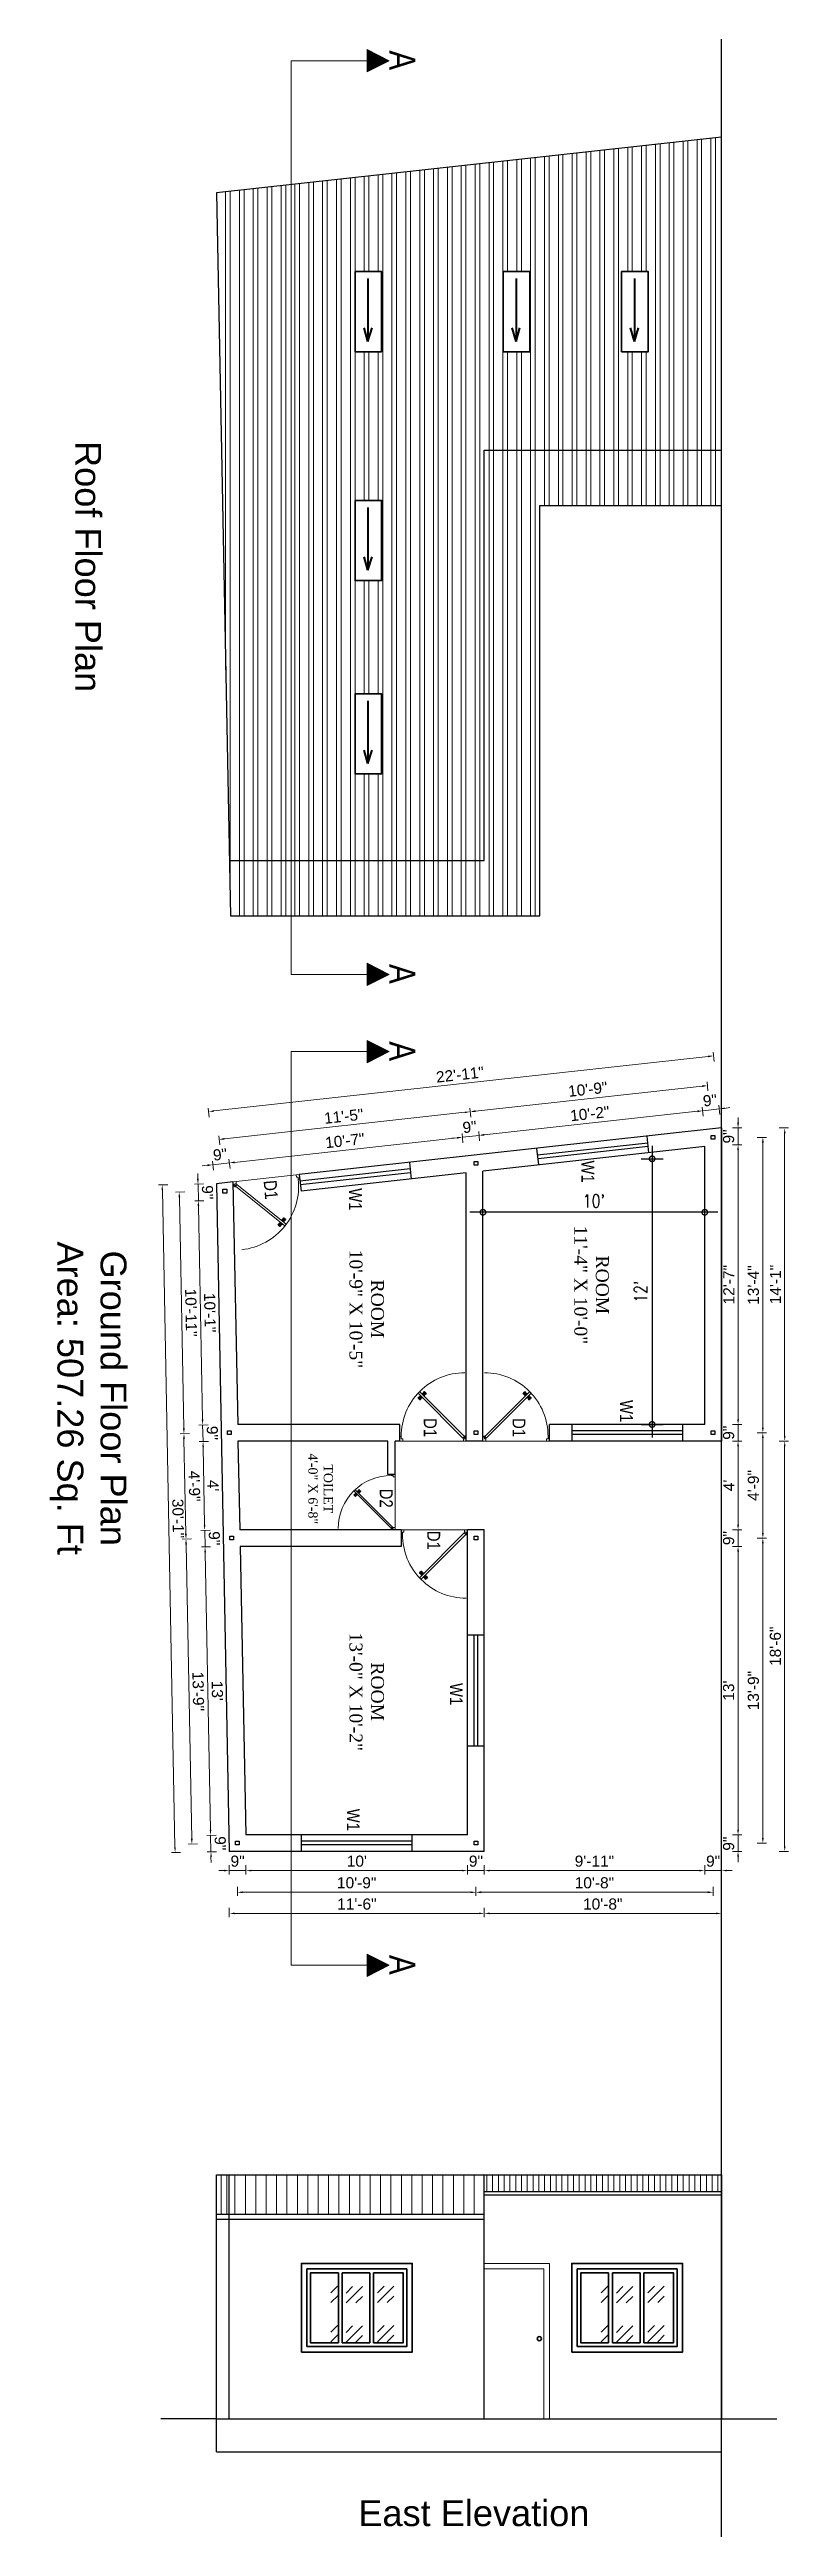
# Model space of a CAD drawing. Header units: inches. Extents: x 392906 to 410488, y -52747 to -40742.
# Drawn here: x 401317 to 401716, y -51430 to -50090 of the extents above; entities that cross this region are included whole.
import ezdxf

# ---------------------------------------------------------------- set-up
doc = ezdxf.new("R2010")
doc.units = ezdxf.units.IN
doc.header["$LTSCALE"] = 2
doc.header["$MEASUREMENT"] = 0
doc.header["$PDMODE"] = 34
doc.layers.get('0').update_dxf_attribs({"linetype": 'CONTINUOUS'})
doc.layers.get('DEFPOINTS').update_dxf_attribs({"color": 141, "linetype": 'CONTINUOUS'})
for name, color, linetype, lineweight in [('DIM_LINE', 173, 'CONTINUOUS', 20), ('door', 20, 'CONTINUOUS', 35), ('DOOR & WIN', 1, 'CONTINUOUS', 25), ('PUERTAS', 7, 'CONTINUOUS', 9), ('steps', 253, 'CONTINUOUS', 20), ('WALL - A', 1, 'CONTINUOUS', 40)]:
    doc.layers.add(name, color=color, linetype=linetype, lineweight=lineweight)
doc.styles.add('Lettring Text', font='arial.ttf')
doc.styles.add('ROMANS', font='Romans.shx', dxfattribs={"width": 0.8})
doc.styles.get("Standard").update_dxf_attribs({"font": 'ARIALN.TTF'})
doc.dimstyles.new('8 SCALE', dxfattribs={"dimscale": 0, "dimtxt": 7, "dimasz": 6, "dimexe": 6, "dimexo": 2, "dimgap": 2, "dimtad": 1, "dimdec": 0, "dimzin": 0, "dimdsep": 46, "dimlunit": 4, "dimtxsty": 'ROMANS', "dimblk": 'DOTSMALL', "dimcen": 0, "dimdle": 7, "dimclrd": 8, "dimclre": 8, "dimclrt": 3, "dimadec": 0, "dimazin": 0, "dimtfac": 1, "dimtdec": 0, "dimtofl": 0, "dimtmove": 2, "dimatfit": 3, "dimfxl": 6, "dimfxlon": 1, "dimtolj": 1, "dimtzin": 0, "dimarcsym": 0})
doc.dimstyles.new('Copy of Standard', dxfattribs={"dimtxt": 6, "dimasz": 2.875, "dimexe": 2, "dimexo": 4, "dimgap": 2, "dimtad": 1, "dimdec": 0, "dimrnd": 1, "dimzin": 0, "dimdsep": 46, "dimlunit": 4, "dimtxsty": 'Lettring Text', "dimcen": 0.1, "dimclrd": 7, "dimclre": 7, "dimclrt": 7, "dimazin": 0, "dimtfac": 0.645, "dimtdec": 0, "dimtmove": 1, "dimatfit": 0, "dimfxl": 3, "dimfxlon": 1, "dimtfillclr": 256, "dimtolj": 1, "dimtzin": 0, "dimlwd": -1, "dimlwe": -1, "dimarcsym": 2})

msp = doc.modelspace()

# ---------------------------------------------------------------- texts
at = {"color": 7, "linetype": 'ByBlock', "lineweight": 5, "char_height": 14, "rotation": 270}
for s, insert, width, attachment_point in [('A', (401514.4, -50100.8), 26.58, 3), ('{\\fArial CE|b0|i0|c0|p34;Roof\\fArial CE|b0|i0|c238|p34; Floor Plan}', (401337.4, -50369.4), 235.547, 5), ('A', (401514.4, -50595.1), 26.58, 3), ('A', (401514.4, -50636.9), 26.58, 3), ('{\\fArial CE|b0|i0|c238|p34;Ground Floor Plan\\PArea: \\fArial CE|b0|i0|c0|p34;507.26\\fArial CE|b0|i0|c238|p34; Sq. Ft}', (401337.4, -50819.3), 235.547, 5), ('A', (401514.4, -51131.2), 26.58, 3)]:
    msp.add_mtext(s, dxfattribs=dict(at, insert=insert, width=width, attachment_point=attachment_point))
at = {"color": 7, "linetype": 'ByBlock', "lineweight": 5, "insert": (401546.1, -51422.6), "char_height": 14, "width": 235.547, "attachment_point": 5}
msp.add_mtext('{\\fArial CE|b0|i0|c0|p34;East Elevation}', dxfattribs=at)
at = {"layer": 'steps', "color": 7, "ltscale": 0.3, "rotation": 270}
for s, insert, char_height, width, attachment_point in [('W1', (401604.3, -50696.7), 7, 18.621, 8), ('W1', (401478.5, -50711.7), 7, 18.621, 8), ('{\\fTimes New Roman|b0|i0|c0|p18;ROOM\\P11\'-4" X 10\'-0"}', (401619.1, -50758), 7, 67.662, 2), ('{\\fTimes New Roman|b0|i0|c0|p18;ROOM\\P10\'-9" X 10\'-5"}', (401497.5, -50771), 7, 67.662, 2), ('W1', (401625.1, -50826.3), 7, 18.621, 8), ('{\\fTimes New Roman|b0|i0|c0|p18;TOILET\\P4\'-0" X 6\'-8"}', (401469.9, -50868.3), 5, 67.662, 2), ('{\\fTimes New Roman|b0|i0|c0|p18;ROOM\\P13\'-0" X 10\'-2"}', (401497.5, -50978.1), 7, 67.662, 2), ('W1', (401533.1, -50979.4), 7, 18.621, 8), ('W1', (401477.4, -51047.4), 7, 18.621, 8)]:
    msp.add_mtext(s, dxfattribs=dict(at, insert=insert, char_height=char_height, width=width, attachment_point=attachment_point))
at = {"layer": 'steps', "color": 7, "ltscale": 0.3, "char_height": 7}
for s, insert, attachment_point, rotation in [('{\\W1;D1}', (401432.8, -50706.8), 8, 275.0252), ('{\\W1;D1}', (401526, -50835.2), 2, 270), ('{\\W1;D1}', (401567, -50835.2), 8, 270), ('D2', (401502.2, -50873.4), 2, 270), ('{\\W1;D1}', (401527.9, -50896.2), 2, 270)]:
    msp.add_mtext_dynamic_manual_height_columns(s, width=18.621, gutter_width=40, heights=[0], dxfattribs=dict(at, insert=insert, attachment_point=attachment_point, rotation=rotation))

# ---------------------------------------------------------------- blocks, each defined once
blk = doc.blocks.new('3ft')
at = {"layer": 'PUERTAS', "color": 6}
for p, q in [((1, 2.5), (25.2, 26.7)), ((26, 25.9), (1.8, 1.6)), ((26, 25.9), (25.2, 26.7)), ((0, 2.4), (0, 0)), ((0.7, 2.4), (0, 2.4)), ((1.6, 0), (0, 0)), ((0.7, 1.5), (0.7, 2.4)), ((0.8, 1.5), (0.7, 1.5)), ((0.8, 1.5), (0.8, 2.4)), ((0.8, 1.2), (0.8, 1.5)), ((1.6, 1.2), (0.8, 1.2)), ((1.6, 1.8), (0.9, 2.5)), ((1.6, 1.9), (1, 2.5)), ((1.6, 1.9), (1.6, 1.8)), ((1.8, 1.6), (1.6, 1.8)), ((1.6, 0), (1.6, 1.2)), ((34.4, 0), (34.4, 1.2)), ((34.4, 1.2), (35.2, 1.2)), ((34.4, 0), (36, 0)), ((35.2, 1.2), (35.2, 2.4)), ((35.2, 2.4), (36, 2.4)), ((36, 0), (36, 2.4))]:
    blk.add_line(p, q, dxfattribs=at)
at = {"layer": 'PUERTAS', "color": 8}
for p, q in [((22.6, 24.9), (21.6, 25.7)), ((22.6, 25), (21.7, 25.7)), ((22.7, 25.1), (21.8, 25.9)), ((22.1, 26.3), (22, 26.1)), ((22.9, 25.2), (22, 26.1)), ((22.1, 26.3), (22.3, 26.4)), ((22.3, 26.4), (22.3, 26.4)), ((23.2, 25.5), (22.3, 26.4)), ((23.3, 25.7), (22.5, 26.6)), ((23.5, 25.8), (22.7, 26.8)), ((23.4, 25.8), (22.7, 26.7)), ((22.7, 24.3), (23, 24.8)), ((23, 25), (22.8, 25.1)), ((23, 25), (22.9, 25.2)), ((23, 25), (22.9, 25.1)), ((22.9, 24.5), (23.1, 24.9)), ((23.1, 25.1), (23, 25.2)), ((23.1, 24.8), (23.2, 25)), ((23.3, 25.3), (23.2, 25.4)), ((23.4, 25.4), (23.3, 25.6)), ((23.4, 25.4), (23.3, 25.5)), ((23.4, 25.4), (23.3, 25.5)), ((23.3, 24.9), (23.3, 25.1)), ((23.5, 25.1), (23.3, 25.1)), ((23.6, 25.3), (23.4, 25.2)), ((23.9, 25.5), (23.5, 25.3)), ((24.1, 25.7), (23.6, 25.4)), ((23.6, 23.4), (24.1, 23.7)), ((23.8, 23.6), (24.2, 23.8)), ((24.1, 23.8), (24.3, 23.9)), ((24.2, 24), (24.4, 24)), ((24.2, 23.3), (25, 22.3)), ((24.3, 23.7), (24.4, 23.6)), ((24.3, 23.7), (24.5, 23.6)), ((24.3, 23.6), (24.4, 23.5)), ((24.3, 23.3), (25.1, 22.4)), ((24.4, 24.2), (24.4, 24)), ((24.4, 23.8), (24.5, 23.7)), ((24.4, 23.4), (25.2, 22.5)), ((24.6, 24.3), (24.5, 24.1)), ((24.5, 23.6), (25.4, 22.7)), ((24.8, 24.6), (24.6, 24.2)), ((24.6, 24), (24.7, 23.9)), ((25, 24.8), (24.7, 24.3)), ((24.7, 24.1), (24.8, 23.9)), ((24.7, 24.1), (24.8, 24)), ((24.8, 24.1), (24.9, 24)), ((24.8, 23.8), (25.7, 23)), ((25, 24), (25.9, 23.2)), ((25.1, 24.2), (26.1, 23.4)), ((25.1, 24.1), (26, 23.3)), ((25.6, 22.8), (25.4, 22.7)), ((25.6, 22.8), (25.7, 23)), ((25.7, 23), (25.7, 23)), ((0, 0), (36, 0))]:
    blk.add_line(p, q, dxfattribs=at)
at = {"layer": 'PUERTAS', "color": 1}
for p, q in [((21.7, 25.8), (22.1, 26.3)), ((21.7, 25.7), (22.2, 26.2)), ((21.7, 25.8), (21.7, 25.8)), ((22.5, 25), (21.7, 25.6)), ((22.6, 26.7), (22.1, 26.3)), ((22.7, 26.7), (22.2, 26.2)), ((22.6, 26.7), (22.6, 26.7)), ((22.6, 25), (23, 25.4)), ((22.6, 24.3), (22.9, 24.7)), ((22.6, 24.1), (22.6, 24.1)), ((22.7, 25.1), (22.7, 25.1)), ((23.4, 25.9), (22.8, 26.7)), ((22.8, 25.1), (23.1, 25.3)), ((22.9, 25), (22.8, 25.1)), ((22.9, 24.9), (23.2, 25.2)), ((22.9, 24.8), (22.9, 24.8)), ((22.9, 24.7), (22.9, 24.7)), ((23.4, 25.8), (23, 25.4)), ((23.3, 25.6), (23.1, 25.3)), ((23.5, 25.5), (23.2, 25.2)), ((23.3, 25.7), (23.3, 25.7)), ((23.4, 25.5), (23.3, 25.6)), ((23.4, 23.3), (23.4, 23.3)), ((23.6, 25.5), (23.6, 25.5)), ((23.6, 23.3), (24, 23.6)), ((24.1, 25.8), (23.7, 25.5)), ((23.7, 25.5), (23.7, 25.5)), ((24, 23.6), (24, 23.6)), ((24.1, 23.6), (24.1, 23.6)), ((24.3, 25.8), (24.3, 25.8)), ((24.3, 23.6), (24.5, 23.9)), ((24.3, 23.3), (24.7, 23.7)), ((24.3, 23.6), (24.4, 23.5)), ((24.3, 23.2), (24.9, 22.4)), ((24.4, 23.5), (24.6, 23.8)), ((24.4, 23.4), (24.4, 23.4)), ((24.8, 24.1), (24.5, 23.9)), ((24.9, 24), (24.6, 23.8)), ((25.1, 24.1), (24.7, 23.7)), ((25.1, 24.8), (24.8, 24.4)), ((24.8, 24.4), (24.8, 24.4)), ((24.8, 24.3), (24.8, 24.3)), ((24.8, 24.1), (24.9, 24)), ((25, 24), (25, 24)), ((25, 22.4), (25.5, 22.9)), ((25.1, 25), (25.1, 25)), ((25.1, 22.4), (25.6, 22.8)), ((25.1, 22.4), (25.1, 22.4)), ((25.2, 24.1), (26, 23.5)), ((26, 23.4), (25.5, 22.9)), ((26, 23.3), (25.6, 22.8)), ((26, 23.3), (26, 23.3))]:
    blk.add_line(p, q, dxfattribs=at)
at = {"layer": 'PUERTAS', "color": 2}
for p, q in [((22, 26.1), (22, 26.1)), ((25.4, 22.7), (25.4, 22.7))]:
    blk.add_line(p, q, dxfattribs=at)
at = {"layer": 'PUERTAS', "color": 6}
for radius in [0.155, 0.0752]:
    blk.add_circle((0.8, 2.6), radius, dxfattribs=at)
blk.add_arc((0.8, 2.6), 34.4, 359.7285, 90.0333, dxfattribs=at)
at = {"layer": 'PUERTAS', "color": 1}
for centre, start, end in [((22.5, 25), 231.0764, 315), ((22.7, 24.2), 135, 225), ((22.7, 26.7), 38.9236, 135), ((22.8, 25.1), 225, 315), ((23, 24.9), 135, 219.7428), ((22.9, 24.8), 315, 39.7428), ((23.3, 25.6), 315, 45), ((23.4, 25.9), 315, 38.9236), ((23.5, 23.4), 225, 315), ((23.5, 25.4), 50.2572, 135), ((23.6, 25.5), 230.2572, 315), ((24.1, 23.6), 50.2572, 135), ((24.2, 25.7), 45, 135), ((24.2, 23.7), 230.2572, 315), ((24.3, 23.2), 135, 218.9236), ((24.4, 23.5), 135, 225), ((24.8, 24.3), 135, 219.7428), ((24.7, 24.2), 315, 39.7428), ((24.9, 24), 45, 135), ((25, 22.4), 218.9236, 315), ((25, 24.9), 315, 45), ((25.2, 24.1), 51.0764, 135), ((26, 23.4), 315, 51.0764)]:
    blk.add_arc(centre, 0.08, start, end, dxfattribs=at)
blk = doc.blocks.new('*U199')
at = {"color": 3, "xscale": -1}
blk.add_blockref('3ft', (42, 0), dxfattribs=at)
blk = doc.blocks.new('2ft6in')
at = {"layer": 'PUERTAS', "color": 2}
for p, q in [((0.8, 2.1), (21, 22.3)), ((21.7, 21.6), (1.5, 1.4)), ((18.3, 21.8), (18.3, 21.8)), ((21.7, 21.6), (21, 22.3)), ((21.2, 18.9), (21.2, 18.9)), ((0, 2), (0, 0)), ((0.6, 2), (0, 2)), ((1.3, 0), (0, 0)), ((0.6, 1.3), (0.6, 2)), ((0.7, 1.3), (0.6, 1.3)), ((0.7, 1.3), (0.7, 2)), ((0.7, 1), (0.7, 1.3)), ((1.3, 1), (0.7, 1)), ((1.4, 1.6), (0.8, 2.1)), ((1.3, 1.5), (0.8, 2.1)), ((1.4, 1.6), (1.3, 1.5)), ((1.5, 1.4), (1.3, 1.5)), ((1.3, 0), (1.3, 1)), ((28.7, 0), (28.7, 1)), ((28.7, 1), (29.3, 1)), ((28.7, 0), (30, 0)), ((29.3, 1), (29.3, 2)), ((29.3, 2), (30, 2)), ((30, 0), (30, 2))]:
    blk.add_line(p, q, dxfattribs=at)
at = {"layer": 'PUERTAS', "color": 8}
for p, q in [((18.8, 20.8), (18, 21.4)), ((18.9, 20.8), (18.1, 21.5)), ((19, 20.9), (18.2, 21.6)), ((18.4, 21.9), (18.3, 21.8)), ((19.1, 21), (18.3, 21.7)), ((18.4, 21.9), (18.6, 22)), ((18.6, 22), (18.6, 22)), ((19.3, 21.3), (18.6, 22)), ((19.4, 21.4), (18.8, 22.1)), ((19.6, 21.5), (18.9, 22.3)), ((19.5, 21.5), (18.9, 22.3)), ((18.9, 20.3), (19.2, 20.7)), ((19.1, 20.8), (19, 20.9)), ((19.2, 20.9), (19.1, 21)), ((19.1, 20.8), (19.1, 20.9)), ((19.1, 20.4), (19.3, 20.8)), ((19.3, 20.9), (19.2, 21)), ((19.4, 21.1), (19.3, 21.2)), ((19.3, 20.6), (19.3, 20.8)), ((19.5, 21.2), (19.4, 21.3)), ((19.5, 21.2), (19.4, 21.3)), ((19.5, 21.1), (19.4, 21.2)), ((19.4, 20.8), (19.4, 20.9)), ((19.6, 20.9), (19.4, 20.9)), ((19.7, 21.1), (19.5, 21)), ((20.1, 21.4), (19.6, 21.1)), ((19.9, 21.2), (19.6, 21.1)), ((19.7, 19.5), (20.1, 19.8)), ((19.9, 19.7), (20.2, 19.8)), ((20.1, 19.9), (20.3, 19.9)), ((20.2, 20), (20.3, 20)), ((20.2, 19.7), (20.3, 19.6)), ((20.2, 19.7), (20.3, 19.6)), ((20.2, 19.4), (20.9, 18.7)), ((20.2, 19.4), (20.8, 18.6)), ((20.3, 20.1), (20.4, 20)), ((20.3, 19.8), (20.4, 19.7)), ((20.3, 19.5), (21, 18.8)), ((20.5, 20.3), (20.4, 20.1)), ((20.4, 19.8), (20.4, 19.7)), ((20.7, 20.5), (20.5, 20.2)), ((20.5, 20), (20.6, 19.9)), ((20.5, 19.6), (21.1, 18.9)), ((20.8, 20.6), (20.6, 20.2)), ((20.6, 20.1), (20.7, 20)), ((20.6, 20.1), (20.7, 20)), ((20.6, 20), (20.7, 20)), ((20.7, 19.9), (21.4, 19.2)), ((20.8, 20), (21.6, 19.3)), ((20.9, 20.1), (21.7, 19.5)), ((21, 20.1), (21.7, 19.5)), ((21.3, 19), (21.2, 18.9)), ((21.3, 19), (21.4, 19.1)), ((21.4, 19.2), (21.4, 19.1)), ((0, 0), (30, 0))]:
    blk.add_line(p, q, dxfattribs=at)
at = {"layer": 'PUERTAS', "color": 1}
for p, q in [((18.1, 21.5), (18.5, 21.9)), ((18.1, 21.4), (18.5, 21.9)), ((18.1, 21.5), (18.1, 21.5)), ((18.7, 20.8), (18.1, 21.3)), ((18.9, 22.3), (18.5, 21.9)), ((18.8, 22.2), (18.5, 21.9)), ((18.8, 22.2), (18.8, 22.2)), ((18.8, 20.8), (19.2, 21.2)), ((18.8, 20.2), (19.1, 20.6)), ((18.9, 20.1), (18.8, 20.1)), ((18.9, 20.9), (18.9, 20.9)), ((19.5, 21.6), (19, 22.3)), ((19, 20.9), (19.2, 21.1)), ((19.1, 20.8), (19, 20.9)), ((19.1, 20.8), (19.3, 21)), ((19.1, 20.7), (19.1, 20.7)), ((19.1, 20.6), (19.1, 20.6)), ((19.5, 21.5), (19.2, 21.2)), ((19.5, 21.3), (19.2, 21.1)), ((19.5, 21.2), (19.3, 21)), ((19.4, 21.4), (19.5, 21.4)), ((19.5, 21.2), (19.4, 21.3)), ((19.5, 19.4), (19.5, 19.4)), ((19.6, 21.2), (19.6, 21.2)), ((19.6, 19.4), (20, 19.7)), ((20.1, 21.5), (19.7, 21.2)), ((19.7, 21.2), (19.7, 21.2)), ((20, 19.7), (20, 19.7)), ((20.1, 19.7), (20.1, 19.7)), ((20.2, 21.5), (20.2, 21.5)), ((20.2, 19.7), (20.4, 19.9)), ((20.2, 19.4), (20.6, 19.8)), ((20.2, 19.7), (20.3, 19.6)), ((20.2, 19.3), (20.8, 18.6)), ((20.3, 19.6), (20.5, 19.8)), ((20.3, 19.5), (20.3, 19.5)), ((20.6, 20.1), (20.4, 19.9)), ((20.7, 20), (20.5, 19.8)), ((20.7, 20.2), (20.6, 20.2)), ((20.9, 20.1), (20.6, 19.8)), ((20.6, 20.1), (20.7, 20)), ((20.9, 20.7), (20.7, 20.3)), ((20.7, 20.3), (20.7, 20.3)), ((20.8, 20), (20.8, 20)), ((20.9, 20.8), (20.9, 20.8)), ((20.9, 18.6), (21.3, 19.1)), ((20.9, 18.7), (21.3, 19)), ((20.9, 18.7), (20.9, 18.7)), ((21, 20.1), (21.7, 19.6)), ((21.7, 19.5), (21.3, 19.1)), ((21.7, 19.4), (21.3, 19)), ((21.6, 19.4), (21.7, 19.4))]:
    blk.add_line(p, q, dxfattribs=at)
at = {"layer": 'PUERTAS', "color": 2}
for radius in [0.129, 0.0627]:
    blk.add_circle((0.7, 2.1), radius, dxfattribs=at)
at = {"layer": 'PUERTAS', "color": 8}
blk.add_arc((0.7, 2.1), 28.7, 359.7285, 90.0333, dxfattribs=at)
at = {"layer": 'PUERTAS', "color": 1}
for centre, start, end in [((18.8, 20.8), 231.0764, 315), ((18.9, 20.2), 135, 225), ((18.9, 22.2), 38.9236, 135), ((19, 20.9), 225, 315), ((19.2, 20.7), 135, 219.7428), ((19.1, 20.6), 315, 39.7428), ((19.5, 21.6), 315, 38.9236), ((19.4, 21.4), 315, 45), ((19.6, 21.2), 50.2572, 135), ((19.6, 19.5), 225, 315), ((19.7, 21.3), 230.2572, 315), ((20.1, 19.6), 50.2572, 135), ((20.2, 21.4), 45, 135), ((20.2, 19.7), 230.2572, 315), ((20.3, 19.4), 135, 218.9236), ((20.4, 19.5), 135, 225), ((20.7, 20.3), 135, 219.7428), ((20.6, 20.2), 315, 39.7428), ((20.8, 20), 45, 135), ((20.8, 18.7), 218.9236, 315), ((20.9, 20.7), 315, 45), ((21, 20.1), 51.0764, 135), ((21.7, 19.5), 315, 51.0764)]:
    blk.add_arc(centre, 0.0667, start, end, dxfattribs=at)
blk = doc.blocks.new('*U202')
at = {"color": 3}
blk.add_blockref('2ft6in', (0, 0), dxfattribs=at)
blk = doc.blocks.new('*D1133')
at = {"layer": 'DEFPOINTS', "color": 0, "ltscale": 0.5, "transparency": 16777216}
for p in [(401669.9, -50663.8), (401671, -50674.1), (401680, -50673.1)]:
    blk.add_point(p, dxfattribs=at)
at = {"layer": 'steps', "color": 7, "ltscale": 0.5, "transparency": 16777216}
for p, q in [((401667, -50664.1), (401664.1, -50664.4)), ((401670.2, -50666.8), (401669.6, -50661.8)), ((401678.9, -50662.8), (401669.9, -50663.8)), ((401679.2, -50665.8), (401678.6, -50660.8)), ((401681.7, -50662.5), (401684.6, -50662.1))]:
    blk.add_line(p, q, dxfattribs=at)
for points in [[(401667, -50663.6), (401667.1, -50664.6), (401669.9, -50663.8)], [(401681.7, -50662), (401681.8, -50662.9), (401678.9, -50662.8)]]:
    blk.add_solid(points, dxfattribs=at)
at = {"layer": 'steps', "color": 7, "ltscale": 0.5, "transparency": 16777216, "insert": (401673.8, -50658.2), "char_height": 6, "attachment_point": 5, "rotation": 6.296, "style": 'Lettring Text'}
blk.add_mtext('\\A1;9"', dxfattribs=at)
blk = doc.blocks.new('*D1134')
at = {"layer": 'DEFPOINTS', "color": 0, "ltscale": 0.5, "transparency": 16777216}
for p in [(401548.9, -50677.1), (401671, -50674.1), (401551, -50696.4)]:
    blk.add_point(p, dxfattribs=at)
at = {"layer": 'steps', "color": 7, "ltscale": 0.5, "transparency": 16777216}
for p, q in [((401667, -50664.1), (401551.7, -50676.8)), ((401670.2, -50666.8), (401669.6, -50661.8)), ((401549.2, -50680.1), (401548.7, -50675.1))]:
    blk.add_line(p, q, dxfattribs=at)
for points in [[(401667, -50663.6), (401667.1, -50664.6), (401669.9, -50663.8)], [(401551.7, -50676.3), (401551.8, -50677.3), (401548.9, -50677.1)]]:
    blk.add_solid(points, dxfattribs=at)
at = {"layer": 'steps', "color": 7, "ltscale": 0.5, "transparency": 16777216, "insert": (401608.8, -50665.4), "char_height": 6, "attachment_point": 5, "rotation": 6.296, "style": 'Lettring Text'}
blk.add_mtext('\\A1;10\'-2"', dxfattribs=at)
blk = doc.blocks.new('*D1135')
at = {"layer": 'DEFPOINTS', "color": 0, "ltscale": 0.5, "transparency": 16777216}
for p in [(401539.9, -50678.1), (401542, -50697.4), (401551, -50696.4)]:
    blk.add_point(p, dxfattribs=at)
at = {"layer": 'steps', "color": 7, "ltscale": 0.5, "transparency": 16777216}
for p, q in [((401537, -50678.4), (401534.2, -50678.7)), ((401540.2, -50681.1), (401539.7, -50676.1)), ((401548.9, -50677.1), (401539.9, -50678.1)), ((401549.2, -50680.1), (401548.7, -50675.1)), ((401551.7, -50676.8), (401554.6, -50676.5))]:
    blk.add_line(p, q, dxfattribs=at)
for points in [[(401537, -50678), (401537.1, -50678.9), (401539.9, -50678.1)], [(401551.7, -50676.3), (401551.8, -50677.3), (401548.9, -50677.1)]]:
    blk.add_solid(points, dxfattribs=at)
at = {"layer": 'steps', "color": 7, "ltscale": 0.5, "transparency": 16777216, "insert": (401543.8, -50672.6), "char_height": 6, "attachment_point": 5, "rotation": 6.296, "style": 'Lettring Text'}
blk.add_mtext('\\A1;9"', dxfattribs=at)
blk = doc.blocks.new('*D1136')
at = {"layer": 'DEFPOINTS', "color": 0, "ltscale": 0.5, "transparency": 16777216}
for p in [(401413.9, -50692), (401542, -50697.4), (401416, -50711.3)]:
    blk.add_point(p, dxfattribs=at)
at = {"layer": 'steps', "color": 7, "ltscale": 0.5, "transparency": 16777216}
for p, q in [((401537, -50678.4), (401416.7, -50691.7)), ((401540.2, -50681.1), (401539.7, -50676.1)), ((401414.2, -50695), (401413.6, -50690))]:
    blk.add_line(p, q, dxfattribs=at)
for points in [[(401537, -50678), (401537.1, -50678.9), (401539.9, -50678.1)], [(401416.7, -50691.2), (401416.8, -50692.2), (401413.9, -50692)]]:
    blk.add_solid(points, dxfattribs=at)
at = {"layer": 'steps', "color": 7, "ltscale": 0.5, "transparency": 16777216, "insert": (401476.3, -50680), "char_height": 6, "attachment_point": 5, "rotation": 6.296, "style": 'Lettring Text'}
blk.add_mtext('\\A1;10\'-7"', dxfattribs=at)
blk = doc.blocks.new('*D1137')
at = {"layer": 'DEFPOINTS', "color": 0, "ltscale": 0.5, "transparency": 16777216}
for p in [(401404.9, -50693), (401407, -50712.3), (401416, -50711.3)]:
    blk.add_point(p, dxfattribs=at)
at = {"layer": 'steps', "color": 7, "ltscale": 0.5, "transparency": 16777216}
for p, q in [((401402, -50693.3), (401399.2, -50693.6)), ((401405.2, -50696), (401404.7, -50691)), ((401413.9, -50692), (401404.9, -50693)), ((401414.2, -50695), (401413.6, -50690)), ((401416.7, -50691.7), (401419.6, -50691.4))]:
    blk.add_line(p, q, dxfattribs=at)
for points in [[(401402, -50692.8), (401402.1, -50693.8), (401404.9, -50693)], [(401416.7, -50691.2), (401416.8, -50692.2), (401413.9, -50692)]]:
    blk.add_solid(points, dxfattribs=at)
at = {"layer": 'steps', "color": 7, "ltscale": 0.5, "transparency": 16777216, "insert": (401408.8, -50687.5), "char_height": 6, "attachment_point": 5, "rotation": 6.296, "style": 'Lettring Text'}
blk.add_mtext('\\A1;9"', dxfattribs=at)
blk = doc.blocks.new('*D1138')
at = {"layer": 'DEFPOINTS', "color": 0, "ltscale": 0.5, "transparency": 16777216}
for p in [(401544.1, -50664.3), (401675.5, -50678.2), (401547.2, -50692.3)]:
    blk.add_point(p, dxfattribs=at)
at = {"layer": 'steps', "color": 7, "ltscale": 0.5, "transparency": 16777216}
for p, q in [((401669.6, -50650.5), (401547, -50664)), ((401672.7, -50653.1), (401672.2, -50648.2)), ((401544.4, -50667.3), (401543.9, -50662.3))]:
    blk.add_line(p, q, dxfattribs=at)
for points in [[(401669.5, -50650), (401669.6, -50651), (401672.4, -50650.2)], [(401546.9, -50663.5), (401547, -50664.5), (401544.1, -50664.3)]]:
    blk.add_solid(points, dxfattribs=at)
at = {"layer": 'steps', "color": 7, "ltscale": 0.5, "transparency": 16777216, "insert": (401607.7, -50652.2), "char_height": 6, "attachment_point": 5, "rotation": 6.296, "style": 'Lettring Text'}
blk.add_mtext('\\A1;10\'-9"', dxfattribs=at)
blk = doc.blocks.new('*D1139')
at = {"layer": 'DEFPOINTS', "color": 0, "ltscale": 0.5, "transparency": 16777216}
for p in [(401408.3, -50679.3), (401547.2, -50692.3), (401411.4, -50707.3)]:
    blk.add_point(p, dxfattribs=at)
at = {"layer": 'steps', "color": 7, "ltscale": 0.5, "transparency": 16777216}
for p, q in [((401541.2, -50664.6), (401411.2, -50679)), ((401544.4, -50667.3), (401543.9, -50662.3)), ((401408.7, -50682.3), (401408.1, -50677.3))]:
    blk.add_line(p, q, dxfattribs=at)
for points in [[(401541.2, -50664.2), (401541.3, -50665.1), (401544.1, -50664.3)], [(401411.1, -50678.5), (401411.2, -50679.5), (401408.3, -50679.3)]]:
    blk.add_solid(points, dxfattribs=at)
at = {"layer": 'steps', "color": 7, "ltscale": 0.5, "transparency": 16777216, "insert": (401475.7, -50666.8), "char_height": 6, "attachment_point": 5, "rotation": 6.296, "style": 'Lettring Text'}
blk.add_mtext('\\A1;11\'-5"', dxfattribs=at)
blk = doc.blocks.new('*D1140')
at = {"layer": 'DEFPOINTS', "color": 0, "ltscale": 0.5, "transparency": 16777216}
for p in [(401402.5, -50664.3), (401680, -50673.1), (401406.8, -50703.3)]:
    blk.add_point(p, dxfattribs=at)
at = {"layer": 'steps', "color": 7, "ltscale": 0.5, "transparency": 16777216}
for p, q in [((401672.8, -50634.4), (401405.4, -50663.9)), ((401676, -50637.1), (401675.5, -50632.1)), ((401402.9, -50667.2), (401402.3, -50662.3))]:
    blk.add_line(p, q, dxfattribs=at)
for points in [[(401672.8, -50634), (401672.9, -50634.9), (401675.7, -50634.1)], [(401405.3, -50663.5), (401405.4, -50664.4), (401402.5, -50664.3)]]:
    blk.add_solid(points, dxfattribs=at)
at = {"layer": 'steps', "color": 7, "ltscale": 0.5, "transparency": 16777216, "insert": (401538.6, -50644.2), "char_height": 6, "attachment_point": 5, "rotation": 6.296, "style": 'Lettring Text'}
blk.add_mtext('\\A1;22\'-11"', dxfattribs=at)
blk = doc.blocks.new('*D1141')
at = {"layer": 'DEFPOINTS', "color": 0, "ltscale": 0.5, "transparency": 16777216}
for p in [(401406.8, -50703.3), (401397.1, -50712.5), (401407, -50712.3)]:
    blk.add_point(p, dxfattribs=at)
at = {"layer": 'steps', "color": 7, "ltscale": 0.5, "transparency": 16777216}
for p, q in [((401399.9, -50703.4), (401394.9, -50703.5)), ((401396.8, -50700.6), (401396.8, -50697.7)), ((401396.9, -50703.5), (401397.1, -50712.5)), ((401400.1, -50712.5), (401395.1, -50712.6)), ((401397.1, -50715.4), (401397.2, -50718.3))]:
    blk.add_line(p, q, dxfattribs=at)
for points in [[(401397.3, -50700.6), (401396.3, -50700.6), (401396.9, -50703.5)], [(401397.6, -50715.4), (401396.6, -50715.4), (401397.1, -50712.5)]]:
    blk.add_solid(points, dxfattribs=at)
at = {"layer": 'steps', "color": 7, "ltscale": 0.5, "transparency": 16777216, "insert": (401402, -50707.9), "char_height": 6, "attachment_point": 5, "rotation": 271.1097, "style": 'Lettring Text'}
blk.add_mtext('\\A1;9"', dxfattribs=at)
blk = doc.blocks.new('*D1142')
at = {"layer": 'DEFPOINTS', "color": 0, "ltscale": 0.5, "transparency": 16777216}
for p in [(401407, -50712.3), (401399.4, -50833.7), (401409.4, -50833.5)]:
    blk.add_point(p, dxfattribs=at)
at = {"layer": 'steps', "color": 7, "ltscale": 0.5, "transparency": 16777216}
for p, q in [((401400.1, -50712.5), (401395.1, -50712.6)), ((401397.1, -50715.4), (401399.3, -50830.8)), ((401402.4, -50833.7), (401397.4, -50833.8))]:
    blk.add_line(p, q, dxfattribs=at)
for points in [[(401397.6, -50715.4), (401396.6, -50715.4), (401397.1, -50712.5)], [(401399.8, -50830.8), (401398.9, -50830.9), (401399.4, -50833.7)]]:
    blk.add_solid(points, dxfattribs=at)
at = {"layer": 'steps', "color": 7, "ltscale": 0.5, "transparency": 16777216, "insert": (401403.3, -50773), "char_height": 6, "attachment_point": 5, "rotation": 271.1097, "style": 'Lettring Text'}
blk.add_mtext('\\A1;10\'-1"', dxfattribs=at)
blk = doc.blocks.new('*D1143')
at = {"layer": 'DEFPOINTS', "color": 0, "ltscale": 0.5, "transparency": 16777216}
for p in [(401409.4, -50833.5), (401399.6, -50842.7), (401409.5, -50842.5)]:
    blk.add_point(p, dxfattribs=at)
at = {"layer": 'steps', "color": 7, "ltscale": 0.5, "transparency": 16777216}
for p, q in [((401402.4, -50833.7), (401397.4, -50833.8)), ((401399.3, -50830.8), (401399.3, -50828)), ((401399.4, -50833.7), (401399.6, -50842.7)), ((401402.6, -50842.7), (401397.6, -50842.8)), ((401399.6, -50845.6), (401399.7, -50848.5))]:
    blk.add_line(p, q, dxfattribs=at)
for points in [[(401399.8, -50830.8), (401398.9, -50830.9), (401399.4, -50833.7)], [(401400.1, -50845.6), (401399.2, -50845.6), (401399.6, -50842.7)]]:
    blk.add_solid(points, dxfattribs=at)
at = {"layer": 'steps', "color": 7, "ltscale": 0.5, "transparency": 16777216, "insert": (401404.6, -50838.1), "char_height": 6, "attachment_point": 5, "rotation": 271.1097, "style": 'Lettring Text'}
blk.add_mtext('\\A1;9"', dxfattribs=at)
blk = doc.blocks.new('*D1144')
at = {"layer": 'DEFPOINTS', "color": 0, "ltscale": 0.5, "transparency": 16777216}
for p in [(401409.5, -50842.5), (401400.5, -50890.7), (401410.5, -50890.5)]:
    blk.add_point(p, dxfattribs=at)
at = {"layer": 'steps', "color": 7, "ltscale": 0.5, "transparency": 16777216}
for p, q in [((401402.6, -50842.7), (401397.6, -50842.8)), ((401399.6, -50845.6), (401400.4, -50887.8)), ((401403.5, -50890.7), (401398.5, -50890.8))]:
    blk.add_line(p, q, dxfattribs=at)
for points in [[(401400.1, -50845.6), (401399.2, -50845.6), (401399.6, -50842.7)], [(401400.9, -50887.8), (401400, -50887.9), (401400.5, -50890.7)]]:
    blk.add_solid(points, dxfattribs=at)
at = {"layer": 'steps', "color": 7, "ltscale": 0.5, "transparency": 16777216, "insert": (401405, -50866.6), "char_height": 6, "attachment_point": 5, "rotation": 271.1097, "style": 'Lettring Text'}
blk.add_mtext("\\A1;4'", dxfattribs=at)
blk = doc.blocks.new('*D1145')
at = {"layer": 'DEFPOINTS', "color": 0, "ltscale": 0.5, "transparency": 16777216}
for p in [(401410.5, -50890.5), (401400.7, -50899.7), (401410.6, -50899.5)]:
    blk.add_point(p, dxfattribs=at)
at = {"layer": 'steps', "color": 7, "ltscale": 0.5, "transparency": 16777216}
for p, q in [((401403.5, -50890.7), (401398.5, -50890.8)), ((401400.4, -50887.8), (401400.4, -50885)), ((401400.5, -50890.7), (401400.7, -50899.7)), ((401403.7, -50899.7), (401398.7, -50899.8)), ((401400.7, -50902.6), (401400.8, -50905.5))]:
    blk.add_line(p, q, dxfattribs=at)
for points in [[(401400.9, -50887.8), (401400, -50887.9), (401400.5, -50890.7)], [(401401.2, -50902.6), (401400.3, -50902.6), (401400.7, -50899.7)]]:
    blk.add_solid(points, dxfattribs=at)
at = {"layer": 'steps', "color": 7, "ltscale": 0.5, "transparency": 16777216, "insert": (401405.7, -50895.1), "char_height": 6, "attachment_point": 5, "rotation": 271.1097, "style": 'Lettring Text'}
blk.add_mtext('\\A1;9"', dxfattribs=at)
blk = doc.blocks.new('*D1146')
at = {"layer": 'DEFPOINTS', "color": 0, "ltscale": 0.5, "transparency": 16777216}
for p in [(401410.6, -50899.5), (401413.7, -51055.5), (401403.7, -51055.7)]:
    blk.add_point(p, dxfattribs=at)
at = {"layer": 'steps', "color": 7, "ltscale": 0.5, "transparency": 16777216}
for p, q in [((401403.7, -50899.7), (401398.7, -50899.8)), ((401400.7, -50902.6), (401403.6, -51052.8)), ((401406.7, -51055.7), (401401.7, -51055.8))]:
    blk.add_line(p, q, dxfattribs=at)
for points in [[(401401.2, -50902.6), (401400.3, -50902.6), (401400.7, -50899.7)], [(401404.1, -51052.8), (401403.2, -51052.9), (401403.7, -51055.7)]]:
    blk.add_solid(points, dxfattribs=at)
at = {"layer": 'steps', "color": 7, "ltscale": 0.5, "transparency": 16777216, "insert": (401407.3, -50977.6), "char_height": 6, "attachment_point": 5, "rotation": 271.1097, "style": 'Lettring Text'}
blk.add_mtext("\\A1;13'", dxfattribs=at)
blk = doc.blocks.new('*D1147')
at = {"layer": 'DEFPOINTS', "color": 0, "ltscale": 0.5, "transparency": 16777216}
for p in [(401413.7, -51055.5), (401403.9, -51064.7), (401413.8, -51064.5)]:
    blk.add_point(p, dxfattribs=at)
at = {"layer": 'steps', "color": 7, "ltscale": 0.5, "transparency": 16777216}
for p, q in [((401406.7, -51055.7), (401401.7, -51055.8)), ((401403.6, -51052.8), (401403.6, -51050)), ((401406.9, -51064.7), (401401.9, -51064.8)), ((401403.7, -51055.7), (401403.9, -51064.7)), ((401403.9, -51067.6), (401404, -51070.5))]:
    blk.add_line(p, q, dxfattribs=at)
for points in [[(401404.1, -51052.8), (401403.2, -51052.9), (401403.7, -51055.7)], [(401404.4, -51067.6), (401403.5, -51067.6), (401403.9, -51064.7)]]:
    blk.add_solid(points, dxfattribs=at)
at = {"layer": 'steps', "color": 7, "ltscale": 0.5, "transparency": 16777216, "insert": (401408.9, -51060.1), "char_height": 6, "attachment_point": 5, "rotation": 271.1097, "style": 'Lettring Text'}
blk.add_mtext('\\A1;9"', dxfattribs=at)
blk = doc.blocks.new('*D1148')
at = {"layer": 'DEFPOINTS', "color": 0, "ltscale": 0.5, "transparency": 16777216}
for p in [(401411.4, -50707.3), (401389.3, -50838.5), (401413.9, -50838)]:
    blk.add_point(p, dxfattribs=at)
at = {"layer": 'steps', "color": 7, "ltscale": 0.5, "transparency": 16777216}
for p, q in [((401389.7, -50707.7), (401384.7, -50707.8)), ((401386.8, -50710.7), (401389.2, -50835.6)), ((401392.3, -50838.4), (401387.3, -50838.5))]:
    blk.add_line(p, q, dxfattribs=at)
for points in [[(401387.3, -50710.6), (401386.3, -50710.7), (401386.7, -50707.8)], [(401389.7, -50835.6), (401388.7, -50835.6), (401389.3, -50838.5)]]:
    blk.add_solid(points, dxfattribs=at)
at = {"layer": 'steps', "color": 7, "ltscale": 0.5, "transparency": 16777216, "insert": (401393.1, -50773), "char_height": 6, "attachment_point": 5, "rotation": 271.1097, "style": 'Lettring Text'}
blk.add_mtext('\\A1;10\'-11"', dxfattribs=at)
blk = doc.blocks.new('*D1149')
at = {"layer": 'DEFPOINTS', "color": 0, "ltscale": 0.5, "transparency": 16777216}
for p in [(401413.9, -50838), (401390.4, -50895.5), (401415.1, -50895)]:
    blk.add_point(p, dxfattribs=at)
at = {"layer": 'steps', "color": 7, "ltscale": 0.5, "transparency": 16777216}
for p, q in [((401392.3, -50838.4), (401387.3, -50838.5)), ((401389.3, -50841.4), (401390.3, -50892.6)), ((401393.4, -50895.4), (401388.4, -50895.5))]:
    blk.add_line(p, q, dxfattribs=at)
for points in [[(401389.8, -50841.4), (401388.8, -50841.4), (401389.3, -50838.5)], [(401390.8, -50892.6), (401389.8, -50892.6), (401390.4, -50895.5)]]:
    blk.add_solid(points, dxfattribs=at)
at = {"layer": 'steps', "color": 7, "ltscale": 0.5, "transparency": 16777216, "insert": (401394.9, -50866.9), "char_height": 6, "attachment_point": 5, "rotation": 271.1097, "style": 'Lettring Text'}
blk.add_mtext('\\A1;4\'-9"', dxfattribs=at)
blk = doc.blocks.new('*D1150')
at = {"layer": 'DEFPOINTS', "color": 0, "ltscale": 0.5, "transparency": 16777216}
for p in [(401415.1, -50895), (401393.6, -51060.5), (401418.2, -51060)]:
    blk.add_point(p, dxfattribs=at)
at = {"layer": 'steps', "color": 7, "ltscale": 0.5, "transparency": 16777216}
for p, q in [((401393.4, -50895.4), (401388.4, -50895.5)), ((401390.4, -50898.4), (401393.5, -51057.6)), ((401396.6, -51060.4), (401391.6, -51060.5))]:
    blk.add_line(p, q, dxfattribs=at)
for points in [[(401390.9, -50898.4), (401389.9, -50898.4), (401390.4, -50895.5)], [(401394, -51057.6), (401393, -51057.6), (401393.6, -51060.5)]]:
    blk.add_solid(points, dxfattribs=at)
at = {"layer": 'steps', "color": 7, "ltscale": 0.5, "transparency": 16777216, "insert": (401397, -50977.9), "char_height": 6, "attachment_point": 5, "rotation": 271.1097, "style": 'Lettring Text'}
blk.add_mtext('\\A1;13\'-9"', dxfattribs=at)
blk = doc.blocks.new('*D1151')
at = {"layer": 'DEFPOINTS', "color": 0, "ltscale": 0.5, "transparency": 16777216}
for p in [(401406.8, -50703.3), (401384.5, -51065.1), (401413.8, -51064.5)]:
    blk.add_point(p, dxfattribs=at)
at = {"layer": 'steps', "color": 7, "ltscale": 0.5, "transparency": 16777216}
for p, q in [((401380.5, -50703.8), (401375.5, -50703.9)), ((401377.6, -50706.7), (401384.4, -51062.2)), ((401387.5, -51065), (401382.5, -51065.1))]:
    blk.add_line(p, q, dxfattribs=at)
for points in [[(401378, -50706.7), (401377.1, -50706.7), (401377.5, -50703.9)], [(401384.9, -51062.2), (401384, -51062.2), (401384.5, -51065.1)]]:
    blk.add_solid(points, dxfattribs=at)
at = {"layer": 'steps', "color": 7, "ltscale": 0.5, "transparency": 16777216, "insert": (401386.1, -50884.4), "char_height": 6, "attachment_point": 5, "rotation": 271.1097, "style": 'Lettring Text'}
blk.add_mtext('\\A1;30\'-1"', dxfattribs=at)
blk = doc.blocks.new('*D1152')
at = {"layer": 'DEFPOINTS', "color": 0, "ltscale": 0.5, "transparency": 16777216}
for p in [(401680, -50673.1), (401680, -50682.2), (401689, -50682.2)]:
    blk.add_point(p, dxfattribs=at)
at = {"layer": 'steps', "color": 7, "ltscale": 0.5, "transparency": 16777216}
for p, q in [((401686, -50673.1), (401691, -50673.1)), ((401689, -50670.3), (401689, -50667.4)), ((401689, -50673.1), (401689, -50682.2)), ((401686, -50682.2), (401691, -50682.2)), ((401689, -50685.1), (401689, -50687.9))]:
    blk.add_line(p, q, dxfattribs=at)
for points in [[(401688.5, -50670.3), (401689.5, -50670.3), (401689, -50673.1)], [(401688.5, -50685.1), (401689.5, -50685.1), (401689, -50682.2)]]:
    blk.add_solid(points, dxfattribs=at)
at = {"layer": 'steps', "color": 7, "ltscale": 0.5, "transparency": 16777216, "insert": (401683.9, -50677.7), "char_height": 6, "attachment_point": 5, "rotation": 90, "style": 'Lettring Text'}
blk.add_mtext('\\A1;9"', dxfattribs=at)
blk = doc.blocks.new('*D1153')
at = {"layer": 'DEFPOINTS', "color": 0, "ltscale": 0.5, "transparency": 16777216}
for p in [(401680, -50682.2), (401680, -50833.5), (401689, -50833.5)]:
    blk.add_point(p, dxfattribs=at)
at = {"layer": 'steps', "color": 7, "ltscale": 0.5, "transparency": 16777216}
for p, q in [((401686, -50682.2), (401691, -50682.2)), ((401689, -50685.1), (401689, -50830.7)), ((401686, -50833.5), (401691, -50833.5))]:
    blk.add_line(p, q, dxfattribs=at)
for points in [[(401688.5, -50685.1), (401689.5, -50685.1), (401689, -50682.2)], [(401688.5, -50830.7), (401689.5, -50830.7), (401689, -50833.5)]]:
    blk.add_solid(points, dxfattribs=at)
at = {"layer": 'steps', "color": 7, "ltscale": 0.5, "transparency": 16777216, "insert": (401684, -50757.9), "char_height": 6, "attachment_point": 5, "rotation": 90, "style": 'Lettring Text'}
blk.add_mtext('\\A1;12\'-7"', dxfattribs=at)
blk = doc.blocks.new('*D1154')
at = {"layer": 'DEFPOINTS', "color": 0, "ltscale": 0.5, "transparency": 16777216}
for p in [(401680, -50833.5), (401680, -50842.5), (401689, -50842.5)]:
    blk.add_point(p, dxfattribs=at)
at = {"layer": 'steps', "color": 7, "ltscale": 0.5, "transparency": 16777216}
for p, q in [((401689, -50830.7), (401689, -50827.8)), ((401686, -50833.5), (401691, -50833.5)), ((401689, -50833.5), (401689, -50842.5)), ((401686, -50842.5), (401691, -50842.5)), ((401689, -50845.4), (401689, -50848.3))]:
    blk.add_line(p, q, dxfattribs=at)
for points in [[(401688.5, -50830.7), (401689.5, -50830.7), (401689, -50833.5)], [(401688.5, -50845.4), (401689.5, -50845.4), (401689, -50842.5)]]:
    blk.add_solid(points, dxfattribs=at)
at = {"layer": 'steps', "color": 7, "ltscale": 0.5, "transparency": 16777216, "insert": (401683.9, -50838), "char_height": 6, "attachment_point": 5, "rotation": 90, "style": 'Lettring Text'}
blk.add_mtext('\\A1;9"', dxfattribs=at)
blk = doc.blocks.new('*D1155')
at = {"layer": 'DEFPOINTS', "color": 0, "ltscale": 0.5, "transparency": 16777216}
for p in [(401680, -50842.5), (401551.7, -50890.5), (401689, -50890.5)]:
    blk.add_point(p, dxfattribs=at)
at = {"layer": 'steps', "color": 7, "ltscale": 0.5, "transparency": 16777216}
for p, q in [((401686, -50842.5), (401691, -50842.5)), ((401689, -50845.4), (401689, -50887.7)), ((401686, -50890.5), (401691, -50890.5))]:
    blk.add_line(p, q, dxfattribs=at)
for points in [[(401688.5, -50845.4), (401689.5, -50845.4), (401689, -50842.5)], [(401688.5, -50887.7), (401689.5, -50887.7), (401689, -50890.5)]]:
    blk.add_solid(points, dxfattribs=at)
at = {"layer": 'steps', "color": 7, "ltscale": 0.5, "transparency": 16777216, "insert": (401684, -50866.5), "char_height": 6, "attachment_point": 5, "rotation": 90, "style": 'Lettring Text'}
blk.add_mtext("\\A1;4'", dxfattribs=at)
blk = doc.blocks.new('*D1156')
at = {"layer": 'DEFPOINTS', "color": 0, "ltscale": 0.5, "transparency": 16777216}
for p in [(401551.7, -50890.5), (401551.7, -50899.5), (401689, -50899.5)]:
    blk.add_point(p, dxfattribs=at)
at = {"layer": 'steps', "color": 7, "ltscale": 0.5, "transparency": 16777216}
for p, q in [((401686, -50890.5), (401691, -50890.5)), ((401689, -50887.7), (401689, -50884.8)), ((401689, -50890.5), (401689, -50899.5)), ((401686, -50899.5), (401691, -50899.5)), ((401689, -50902.4), (401689, -50905.3))]:
    blk.add_line(p, q, dxfattribs=at)
for points in [[(401688.5, -50887.7), (401689.5, -50887.7), (401689, -50890.5)], [(401688.5, -50902.4), (401689.5, -50902.4), (401689, -50899.5)]]:
    blk.add_solid(points, dxfattribs=at)
at = {"layer": 'steps', "color": 7, "ltscale": 0.5, "transparency": 16777216, "insert": (401683.9, -50895), "char_height": 6, "attachment_point": 5, "rotation": 90, "style": 'Lettring Text'}
blk.add_mtext('\\A1;9"', dxfattribs=at)
blk = doc.blocks.new('*D1157')
at = {"layer": 'DEFPOINTS', "color": 0, "ltscale": 0.5, "transparency": 16777216}
for p in [(401551.7, -50899.5), (401551.7, -51055.5), (401689, -51055.5)]:
    blk.add_point(p, dxfattribs=at)
at = {"layer": 'steps', "color": 7, "ltscale": 0.5, "transparency": 16777216}
for p, q in [((401686, -50899.5), (401691, -50899.5)), ((401689, -50902.4), (401689, -51052.7)), ((401686, -51055.5), (401691, -51055.5))]:
    blk.add_line(p, q, dxfattribs=at)
for points in [[(401688.5, -50902.4), (401689.5, -50902.4), (401689, -50899.5)], [(401688.5, -51052.7), (401689.5, -51052.7), (401689, -51055.5)]]:
    blk.add_solid(points, dxfattribs=at)
at = {"layer": 'steps', "color": 7, "ltscale": 0.5, "transparency": 16777216, "insert": (401683.9, -50977.5), "char_height": 6, "attachment_point": 5, "rotation": 90, "style": 'Lettring Text'}
blk.add_mtext("\\A1;13'", dxfattribs=at)
blk = doc.blocks.new('*D1158')
at = {"layer": 'DEFPOINTS', "color": 0, "ltscale": 0.5, "transparency": 16777216}
for p in [(401551.7, -51055.5), (401551.7, -51064.5), (401689, -51064.5)]:
    blk.add_point(p, dxfattribs=at)
at = {"layer": 'steps', "color": 7, "ltscale": 0.5, "transparency": 16777216}
for p, q in [((401686, -51055.5), (401691, -51055.5)), ((401689, -51052.7), (401689, -51049.8)), ((401689, -51055.5), (401689, -51064.5)), ((401686, -51064.5), (401691, -51064.5)), ((401689, -51067.4), (401689, -51070.3))]:
    blk.add_line(p, q, dxfattribs=at)
for points in [[(401688.5, -51052.7), (401689.5, -51052.7), (401689, -51055.5)], [(401688.5, -51067.4), (401689.5, -51067.4), (401689, -51064.5)]]:
    blk.add_solid(points, dxfattribs=at)
at = {"layer": 'steps', "color": 7, "ltscale": 0.5, "transparency": 16777216, "insert": (401683.9, -51060.3), "char_height": 6, "attachment_point": 5, "rotation": 90, "style": 'Lettring Text'}
blk.add_mtext('\\A1;9"', dxfattribs=at)
blk = doc.blocks.new('*D1159')
at = {"layer": 'DEFPOINTS', "color": 0, "ltscale": 0.5, "transparency": 16777216}
for p in [(401675.5, -50678.2), (401675.5, -50838), (401702.4, -50838)]:
    blk.add_point(p, dxfattribs=at)
at = {"layer": 'steps', "color": 7, "ltscale": 0.5, "transparency": 16777216}
for p, q in [((401699.4, -50678.2), (401704.4, -50678.2)), ((401702.4, -50681), (401702.4, -50835.2)), ((401699.4, -50838), (401704.4, -50838))]:
    blk.add_line(p, q, dxfattribs=at)
for points in [[(401701.9, -50681), (401702.9, -50681), (401702.4, -50678.2)], [(401701.9, -50835.2), (401702.9, -50835.2), (401702.4, -50838)]]:
    blk.add_solid(points, dxfattribs=at)
at = {"layer": 'steps', "color": 7, "ltscale": 0.5, "transparency": 16777216, "insert": (401697.3, -50758.1), "char_height": 6, "attachment_point": 5, "rotation": 90, "style": 'Lettring Text'}
blk.add_mtext('\\A1;13\'-4"', dxfattribs=at)
blk = doc.blocks.new('*D1160')
at = {"layer": 'DEFPOINTS', "color": 0, "ltscale": 0.5, "transparency": 16777216}
for p in [(401675.5, -50838), (401547.2, -50895), (401702.4, -50895)]:
    blk.add_point(p, dxfattribs=at)
at = {"layer": 'steps', "color": 7, "ltscale": 0.5, "transparency": 16777216}
for p, q in [((401699.4, -50838), (401704.4, -50838)), ((401702.4, -50840.9), (401702.4, -50892.2)), ((401699.4, -50895), (401704.4, -50895))]:
    blk.add_line(p, q, dxfattribs=at)
for points in [[(401701.9, -50840.9), (401702.9, -50840.9), (401702.4, -50838)], [(401701.9, -50892.2), (401702.9, -50892.2), (401702.4, -50895)]]:
    blk.add_solid(points, dxfattribs=at)
at = {"layer": 'steps', "color": 7, "ltscale": 0.5, "transparency": 16777216, "insert": (401697.3, -50866.5), "char_height": 6, "attachment_point": 5, "rotation": 90, "style": 'Lettring Text'}
blk.add_mtext('\\A1;4\'-9"', dxfattribs=at)
blk = doc.blocks.new('*D1161')
at = {"layer": 'DEFPOINTS', "color": 0, "ltscale": 0.5, "transparency": 16777216}
for p in [(401547.2, -50895), (401547.2, -51060), (401702.4, -51060)]:
    blk.add_point(p, dxfattribs=at)
at = {"layer": 'steps', "color": 7, "ltscale": 0.5, "transparency": 16777216}
for p, q in [((401699.4, -50895), (401704.4, -50895)), ((401702.4, -50897.9), (401702.4, -51057.2)), ((401699.4, -51060), (401704.4, -51060))]:
    blk.add_line(p, q, dxfattribs=at)
for points in [[(401701.9, -50897.9), (401702.9, -50897.9), (401702.4, -50895)], [(401701.9, -51057.2), (401702.9, -51057.2), (401702.4, -51060)]]:
    blk.add_solid(points, dxfattribs=at)
at = {"layer": 'steps', "color": 7, "ltscale": 0.5, "transparency": 16777216, "insert": (401697.3, -50977.5), "char_height": 6, "attachment_point": 5, "rotation": 90, "style": 'Lettring Text'}
blk.add_mtext('\\A1;13\'-9"', dxfattribs=at)
blk = doc.blocks.new('*D1162')
at = {"layer": 'DEFPOINTS', "color": 0, "ltscale": 0.5, "transparency": 16777216}
for p in [(401680, -50673.1), (401680, -50842.5), (401714.2, -50842.5)]:
    blk.add_point(p, dxfattribs=at)
at = {"layer": 'steps', "color": 7, "ltscale": 0.5, "transparency": 16777216}
for p, q in [((401711.2, -50673.1), (401716.2, -50673.1)), ((401714.2, -50676), (401714.2, -50839.7)), ((401711.2, -50842.5), (401716.2, -50842.5))]:
    blk.add_line(p, q, dxfattribs=at)
for points in [[(401713.8, -50676), (401714.7, -50676), (401714.2, -50673.1)], [(401713.8, -50839.7), (401714.7, -50839.7), (401714.2, -50842.5)]]:
    blk.add_solid(points, dxfattribs=at)
at = {"layer": 'steps', "color": 7, "ltscale": 0.5, "transparency": 16777216, "insert": (401709.2, -50757.8), "char_height": 6, "attachment_point": 5, "rotation": 90, "style": 'Lettring Text'}
blk.add_mtext('\\A1;14\'-1"', dxfattribs=at)
blk = doc.blocks.new('*D1163')
at = {"layer": 'DEFPOINTS', "color": 0, "ltscale": 0.5, "transparency": 16777216}
for p in [(401680, -50842.5), (401551.7, -51064.5), (401714.2, -51064.5)]:
    blk.add_point(p, dxfattribs=at)
at = {"layer": 'steps', "color": 7, "ltscale": 0.5, "transparency": 16777216}
for p, q in [((401711.2, -50842.5), (401716.2, -50842.5)), ((401714.2, -50845.4), (401714.2, -51061.7)), ((401711.2, -51064.5), (401716.2, -51064.5))]:
    blk.add_line(p, q, dxfattribs=at)
for points in [[(401713.8, -50845.4), (401714.7, -50845.4), (401714.2, -50842.5)], [(401713.8, -51061.7), (401714.7, -51061.7), (401714.2, -51064.5)]]:
    blk.add_solid(points, dxfattribs=at)
at = {"layer": 'steps', "color": 7, "ltscale": 0.5, "transparency": 16777216, "insert": (401709.2, -50953.5), "char_height": 6, "attachment_point": 5, "rotation": 90, "style": 'Lettring Text'}
blk.add_mtext('\\A1;18\'-6"', dxfattribs=at)
blk = doc.blocks.new('*D1164')
at = {"layer": 'DEFPOINTS', "color": 0, "ltscale": 0.5, "transparency": 16777216}
for p in [(401413.8, -51064.5), (401422.8, -51064.5), (401422.8, -51074.9)]:
    blk.add_point(p, dxfattribs=at)
at = {"layer": 'steps', "color": 7, "ltscale": 0.5, "transparency": 16777216}
for p, q in [((401411, -51074.9), (401408.1, -51074.9)), ((401413.8, -51071.9), (401413.8, -51076.9)), ((401413.8, -51074.9), (401422.8, -51074.9)), ((401422.8, -51071.9), (401422.8, -51076.9)), ((401425.7, -51074.9), (401428.6, -51074.9))]:
    blk.add_line(p, q, dxfattribs=at)
for points in [[(401411, -51074.4), (401411, -51075.3), (401413.8, -51074.9)], [(401425.7, -51074.4), (401425.7, -51075.3), (401422.8, -51074.9)]]:
    blk.add_solid(points, dxfattribs=at)
at = {"layer": 'steps', "color": 7, "ltscale": 0.5, "transparency": 16777216, "insert": (401418.3, -51069.8), "char_height": 6, "attachment_point": 5, "style": 'Lettring Text'}
blk.add_mtext('\\A1;9"', dxfattribs=at)
blk = doc.blocks.new('*D1165')
at = {"layer": 'DEFPOINTS', "color": 0, "ltscale": 0.5, "transparency": 16777216}
for p in [(401422.8, -51064.5), (401542.7, -51064.5), (401542.7, -51074.9)]:
    blk.add_point(p, dxfattribs=at)
at = {"layer": 'steps', "color": 7, "ltscale": 0.5, "transparency": 16777216}
for p, q in [((401422.8, -51071.9), (401422.8, -51076.9)), ((401425.7, -51074.9), (401539.8, -51074.9)), ((401542.7, -51071.9), (401542.7, -51076.9))]:
    blk.add_line(p, q, dxfattribs=at)
for points in [[(401425.7, -51074.4), (401425.7, -51075.3), (401422.8, -51074.9)], [(401539.8, -51074.4), (401539.8, -51075.3), (401542.7, -51074.9)]]:
    blk.add_solid(points, dxfattribs=at)
at = {"layer": 'steps', "color": 7, "ltscale": 0.5, "transparency": 16777216, "insert": (401482.8, -51069.8), "char_height": 6, "attachment_point": 5, "style": 'Lettring Text'}
blk.add_mtext("\\A1;10'", dxfattribs=at)
blk = doc.blocks.new('*D1166')
at = {"layer": 'DEFPOINTS', "color": 0, "ltscale": 0.5, "transparency": 16777216}
for p in [(401542.7, -51064.5), (401551.7, -51064.5), (401551.7, -51074.9)]:
    blk.add_point(p, dxfattribs=at)
at = {"layer": 'steps', "color": 7, "ltscale": 0.5, "transparency": 16777216}
for p, q in [((401539.8, -51074.9), (401536.9, -51074.9)), ((401542.7, -51071.9), (401542.7, -51076.9)), ((401542.7, -51074.9), (401551.7, -51074.9)), ((401551.7, -51071.9), (401551.7, -51076.9)), ((401554.6, -51074.9), (401557.4, -51074.9))]:
    blk.add_line(p, q, dxfattribs=at)
for points in [[(401539.8, -51074.4), (401539.8, -51075.3), (401542.7, -51074.9)], [(401554.6, -51074.4), (401554.6, -51075.3), (401551.7, -51074.9)]]:
    blk.add_solid(points, dxfattribs=at)
at = {"layer": 'steps', "color": 7, "ltscale": 0.5, "transparency": 16777216, "insert": (401547.2, -51069.8), "char_height": 6, "attachment_point": 5, "style": 'Lettring Text'}
blk.add_mtext('\\A1;9"', dxfattribs=at)
blk = doc.blocks.new('*D1167')
at = {"layer": 'DEFPOINTS', "color": 0, "ltscale": 0.5, "transparency": 16777216}
for p in [(401671, -50842.5), (401551.7, -51064.5), (401671, -51074.9)]:
    blk.add_point(p, dxfattribs=at)
at = {"layer": 'steps', "color": 7, "ltscale": 0.5, "transparency": 16777216}
for p, q in [((401551.7, -51071.9), (401551.7, -51076.9)), ((401554.6, -51074.9), (401668.1, -51074.9)), ((401671, -51071.9), (401671, -51076.9))]:
    blk.add_line(p, q, dxfattribs=at)
for points in [[(401554.6, -51074.4), (401554.6, -51075.3), (401551.7, -51074.9)], [(401668.1, -51074.4), (401668.1, -51075.3), (401671, -51074.9)]]:
    blk.add_solid(points, dxfattribs=at)
at = {"layer": 'steps', "color": 7, "ltscale": 0.5, "transparency": 16777216, "insert": (401611.3, -51069.8), "char_height": 6, "attachment_point": 5, "style": 'Lettring Text'}
blk.add_mtext('\\A1;9\'-11"', dxfattribs=at)
blk = doc.blocks.new('*D1168')
at = {"layer": 'DEFPOINTS', "color": 0, "ltscale": 0.5, "transparency": 16777216}
for p in [(401671, -50842.5), (401680, -50842.5), (401680, -51074.9)]:
    blk.add_point(p, dxfattribs=at)
at = {"layer": 'steps', "color": 7, "ltscale": 0.5, "transparency": 16777216}
for p, q in [((401668.1, -51074.9), (401665.3, -51074.9)), ((401671, -51071.9), (401671, -51076.9)), ((401671, -51074.9), (401680, -51074.9)), ((401680, -51071.9), (401680, -51076.9)), ((401682.9, -51074.9), (401685.8, -51074.9))]:
    blk.add_line(p, q, dxfattribs=at)
for points in [[(401668.1, -51074.4), (401668.1, -51075.3), (401671, -51074.9)], [(401682.9, -51074.4), (401682.9, -51075.3), (401680, -51074.9)]]:
    blk.add_solid(points, dxfattribs=at)
at = {"layer": 'steps', "color": 7, "ltscale": 0.5, "transparency": 16777216, "insert": (401675.5, -51069.8), "char_height": 6, "attachment_point": 5, "style": 'Lettring Text'}
blk.add_mtext('\\A1;9"', dxfattribs=at)
blk = doc.blocks.new('*D1169')
at = {"layer": 'DEFPOINTS', "color": 0, "ltscale": 0.5, "transparency": 16777216}
for p in [(401418.2, -51060), (401547.2, -51060), (401547.2, -51086.6)]:
    blk.add_point(p, dxfattribs=at)
at = {"layer": 'steps', "color": 7, "ltscale": 0.5, "transparency": 16777216}
for p, q in [((401418.2, -51083.6), (401418.2, -51088.6)), ((401421.1, -51086.6), (401544.3, -51086.6)), ((401547.2, -51083.6), (401547.2, -51088.6))]:
    blk.add_line(p, q, dxfattribs=at)
for points in [[(401421.1, -51086.1), (401421.1, -51087.1), (401418.2, -51086.6)], [(401544.3, -51086.1), (401544.3, -51087.1), (401547.2, -51086.6)]]:
    blk.add_solid(points, dxfattribs=at)
at = {"layer": 'steps', "color": 7, "ltscale": 0.5, "transparency": 16777216, "insert": (401482.7, -51081.5), "char_height": 6, "attachment_point": 5, "style": 'Lettring Text'}
blk.add_mtext('\\A1;10\'-9"', dxfattribs=at)
blk = doc.blocks.new('*D1170')
at = {"layer": 'DEFPOINTS', "color": 0, "ltscale": 0.5, "transparency": 16777216}
for p in [(401675.5, -50838), (401547.2, -51060), (401675.5, -51086.6)]:
    blk.add_point(p, dxfattribs=at)
at = {"layer": 'steps', "color": 7, "ltscale": 0.5, "transparency": 16777216}
for p, q in [((401547.2, -51083.6), (401547.2, -51088.6)), ((401550.1, -51086.6), (401672.6, -51086.6)), ((401675.5, -51083.6), (401675.5, -51088.6))]:
    blk.add_line(p, q, dxfattribs=at)
for points in [[(401550.1, -51086.1), (401550.1, -51087.1), (401547.2, -51086.6)], [(401672.6, -51086.1), (401672.6, -51087.1), (401675.5, -51086.6)]]:
    blk.add_solid(points, dxfattribs=at)
at = {"layer": 'steps', "color": 7, "ltscale": 0.5, "transparency": 16777216, "insert": (401611.3, -51081.5), "char_height": 6, "attachment_point": 5, "style": 'Lettring Text'}
blk.add_mtext('\\A1;10\'-8"', dxfattribs=at)
blk = doc.blocks.new('*D1171')
at = {"layer": 'DEFPOINTS', "color": 0, "ltscale": 0.5, "transparency": 16777216}
for p in [(401413.8, -51064.5), (401551.7, -51064.5), (401413.8, -51098)]:
    blk.add_point(p, dxfattribs=at)
at = {"layer": 'steps', "color": 7, "ltscale": 0.5, "transparency": 16777216}
for p, q in [((401413.8, -51095), (401413.8, -51100)), ((401551.7, -51095), (401551.7, -51100)), ((401548.8, -51098), (401416.7, -51098))]:
    blk.add_line(p, q, dxfattribs=at)
for points in [[(401416.7, -51097.6), (401416.7, -51098.5), (401413.8, -51098)], [(401548.8, -51097.6), (401548.8, -51098.5), (401551.7, -51098)]]:
    blk.add_solid(points, dxfattribs=at)
at = {"layer": 'steps', "color": 7, "ltscale": 0.5, "transparency": 16777216, "insert": (401482.8, -51093), "char_height": 6, "attachment_point": 5, "style": 'Lettring Text'}
blk.add_mtext('\\A1;11\'-6"', dxfattribs=at)
blk = doc.blocks.new('*D1172')
at = {"layer": 'DEFPOINTS', "color": 0, "ltscale": 0.5, "transparency": 16777216}
for p in [(401680, -50842.5), (401551.7, -51064.5), (401680, -51098)]:
    blk.add_point(p, dxfattribs=at)
at = {"layer": 'steps', "color": 7, "ltscale": 0.5, "transparency": 16777216}
for p, q in [((401551.7, -51095), (401551.7, -51100)), ((401680, -51095), (401680, -51100)), ((401554.6, -51098), (401677.1, -51098))]:
    blk.add_line(p, q, dxfattribs=at)
for points in [[(401554.6, -51097.6), (401554.6, -51098.5), (401551.7, -51098)], [(401677.1, -51097.6), (401677.1, -51098.5), (401680, -51098)]]:
    blk.add_solid(points, dxfattribs=at)
at = {"layer": 'steps', "color": 7, "ltscale": 0.5, "transparency": 16777216, "insert": (401615.8, -51093), "char_height": 6, "attachment_point": 5, "style": 'Lettring Text'}
blk.add_mtext('\\A1;10\'-8"', dxfattribs=at)
blk = doc.blocks.new('_DOTSMALL')
at = {"color": 0, "linetype": 'ByBlock', "const_width": 0.5}
blk.add_lwpolyline([(-0.0625, 0, 1), (0.0625, 0, 1)], format="xyb", close=True, dxfattribs=at)
blk = doc.blocks.new('*D1173')
at = {"color": 8, "lineweight": -2, "ltscale": 0.5, "transparency": 16777216}
for p, q in [((401678, -50718.7), (401544, -50718.7)), ((401551, -50724.7), (401551, -50712.7)), ((401671, -50724.7), (401671, -50712.7))]:
    blk.add_line(p, q, dxfattribs=at)
at = {"layer": 'DEFPOINTS', "color": 0, "ltscale": 0.5, "transparency": 16777216}
for p in [(401551, -50718.7), (401551, -50758.4), (401671, -50758.4)]:
    blk.add_point(p, dxfattribs=at)
at = {"color": 8, "lineweight": -2, "ltscale": 0.5, "transparency": 16777216, "xscale": 6, "yscale": 6, "zscale": 6, "rotation": 180}
blk.add_blockref('_DOTSMALL', (401551, -50718.7), dxfattribs=at)
at = {"color": 8, "lineweight": -2, "ltscale": 0.5, "transparency": 16777216, "xscale": 6, "yscale": 6, "zscale": 6}
blk.add_blockref('_DOTSMALL', (401671, -50718.7), dxfattribs=at)
at = {"color": 3, "ltscale": 0.5, "transparency": 16777216, "insert": (401611, -50712.6), "char_height": 7, "attachment_point": 5, "style": 'ROMANS'}
blk.add_mtext("\\A1;10'", dxfattribs=at)
blk = doc.blocks.new('*D1174')
at = {"color": 8, "lineweight": -2, "ltscale": 0.5, "transparency": 16777216}
for p, q in [((401636.5, -50689.8), (401648.5, -50689.8)), ((401642.5, -50682.8), (401642.5, -50840.5)), ((401636.5, -50833.5), (401648.5, -50833.5))]:
    blk.add_line(p, q, dxfattribs=at)
at = {"layer": 'DEFPOINTS', "color": 0, "ltscale": 0.5, "transparency": 16777216}
for p in [(401611, -50689.8), (401611, -50833.5), (401642.5, -50833.5)]:
    blk.add_point(p, dxfattribs=at)
at = {"color": 8, "lineweight": -2, "ltscale": 0.5, "transparency": 16777216, "xscale": 6, "yscale": 6, "zscale": 6}
for p, rotation in [((401642.5, -50689.8), 90), ((401642.5, -50833.5), 270)]:
    blk.add_blockref('_DOTSMALL', p, dxfattribs=dict(at, rotation=rotation))
at = {"color": 3, "ltscale": 0.5, "transparency": 16777216, "insert": (401636.3, -50761.7), "char_height": 7, "attachment_point": 5, "rotation": 90, "style": 'ROMANS'}
blk.add_mtext("\\A1;12'", dxfattribs=at)

# ---------------------------------------------------------------- dimensions: what is measured, and where the dimension line sits
at = {"ltscale": 0.5}
dim = msp.add_linear_dim(base=(401642.5, -50833.5), p1=(401611, -50689.8), p2=(401611, -50833.5), angle=270, dimstyle='8 SCALE', override={"dimscale": 1}, dxfattribs=at)
dim.commit()
dim.dimension.update_dxf_attribs({"geometry": '*D1174', "text_midpoint": (401636.3, -50761.7)})
dim = msp.add_linear_dim(base=(401551, -50718.7), p1=(401671, -50758.4), p2=(401551, -50758.4), dimstyle='8 SCALE', override={"dimscale": 1}, dxfattribs=at)
dim.commit()
dim.dimension.update_dxf_attribs({"geometry": '*D1173', "text_midpoint": (401611, -50712.6)})
at = {"layer": 'steps', "ltscale": 0.5}
for p1, p2, distance, picture, middle in [((401680, -50673.1), (401406.8, -50703.3), -39.3, '*D1140', (401538.6, -50644.2)), ((401675.5, -50678.2), (401547.2, -50692.3), -28.2, '*D1138', (401607.7, -50652.2)), ((401406.8, -50703.3), (401413.8, -51064.5), -29.3, '*D1151', (401386.1, -50884.4)), ((401411.4, -50707.3), (401413.9, -50838), -24.7, '*D1148', (401393.1, -50773))]:
    dim = msp.add_aligned_dim(p1=p1, p2=p2, distance=distance, dimstyle='Copy of Standard', dxfattribs=at)
    dim.commit()
    dim.dimension.update_dxf_attribs({"geometry": picture, "text_midpoint": middle})
for base, p1, p2, angle, picture, middle in [((401408.3, -50679.3), (401547.2, -50692.3), (401411.4, -50707.3), 6.296, '*D1139', (401475.7, -50666.8)), ((401548.9, -50677.1), (401671, -50674.1), (401551, -50696.4), 6.296, '*D1134', (401608.8, -50665.4)), ((401413.9, -50692), (401542, -50697.4), (401416, -50711.3), 6.296, '*D1136', (401476.3, -50680)), ((401702.4, -50838), (401675.5, -50678.2), (401675.5, -50838), 270, '*D1159', (401697.3, -50758.1)), ((401714.2, -50842.5), (401680, -50673.1), (401680, -50842.5), 270, '*D1162', (401709.2, -50757.8)), ((401689, -50833.5), (401680, -50682.2), (401680, -50833.5), 270, '*D1153', (401684, -50757.9)), ((401399.4, -50833.7), (401407, -50712.3), (401409.4, -50833.5), 91.1097, '*D1142', (401403.3, -50773)), ((401390.4, -50895.5), (401413.9, -50838), (401415.1, -50895), 91.1097, '*D1149', (401394.9, -50866.9)), ((401702.4, -50895), (401675.5, -50838), (401547.2, -50895), 270, '*D1160', (401697.3, -50866.5)), ((401400.5, -50890.7), (401409.5, -50842.5), (401410.5, -50890.5), 91.1097, '*D1144', (401405, -50866.6)), ((401689, -50890.5), (401680, -50842.5), (401551.7, -50890.5), 270, '*D1155', (401684, -50866.5)), ((401714.2, -51064.5), (401680, -50842.5), (401551.7, -51064.5), 270, '*D1163', (401709.2, -50953.5)), ((401393.6, -51060.5), (401415.1, -50895), (401418.2, -51060), 91.1097, '*D1150', (401397, -50977.9)), ((401403.7, -51055.7), (401410.6, -50899.5), (401413.7, -51055.5), 91.1097, '*D1146', (401407.3, -50977.6)), ((401702.4, -51060), (401547.2, -50895), (401547.2, -51060), 270, '*D1161', (401697.3, -50977.5)), ((401689, -51055.5), (401551.7, -50899.5), (401551.7, -51055.5), 270, '*D1157', (401683.9, -50977.5))]:
    dim = msp.add_linear_dim(base=base, p1=p1, p2=p2, angle=angle, dimstyle='Copy of Standard', dxfattribs=at)
    dim.commit()
    dim.dimension.update_dxf_attribs({"geometry": picture, "text_midpoint": middle})
for base, p1, p2, angle, picture, middle, dimtype in [((401669.9, -50663.8), (401680, -50673.1), (401671, -50674.1), 186.296, '*D1133', (401674.4, -50663.3), 161), ((401539.9, -50678.1), (401551, -50696.4), (401542, -50697.4), 6.296, '*D1135', (401544.4, -50677.6), 160), ((401689, -50682.2), (401680, -50673.1), (401680, -50682.2), 270, '*D1152', (401689, -50677.7), 160), ((401404.9, -50693), (401416, -50711.3), (401407, -50712.3), 6.296, '*D1137', (401409.4, -50692.5), 160), ((401397.1, -50712.5), (401406.8, -50703.3), (401407, -50712.3), 271.1097, '*D1141', (401397, -50708), 161), ((401689, -50842.5), (401680, -50833.5), (401680, -50842.5), 270, '*D1154', (401689, -50838), 160), ((401399.6, -50842.7), (401409.4, -50833.5), (401409.5, -50842.5), 91.1097, '*D1143', (401399.5, -50838.2), 160), ((401400.7, -50899.7), (401410.5, -50890.5), (401410.6, -50899.5), 91.1097, '*D1145', (401400.6, -50895.2), 160), ((401689, -50899.5), (401551.7, -50890.5), (401551.7, -50899.5), 270, '*D1156', (401689, -50895), 160), ((401403.9, -51064.7), (401413.7, -51055.5), (401413.8, -51064.5), 91.1097, '*D1147', (401403.8, -51060.2), 160), ((401689, -51064.5), (401551.7, -51055.5), (401551.7, -51064.5), 270, '*D1158', (401689, -51060.3), 160)]:
    dim = msp.add_linear_dim(base=base, p1=p1, p2=p2, angle=angle, dimstyle='Copy of Standard', dxfattribs=at)
    dim.commit()
    dim.dimension.update_dxf_attribs({"geometry": picture, "text_midpoint": middle, "dimtype": dimtype})
for base, p1, p2, picture, middle in [((401675.5, -51086.6), (401547.2, -51060), (401675.5, -50838), '*D1170', (401611.3, -51081.5)), ((401671, -51074.9), (401551.7, -51064.5), (401671, -50842.5), '*D1167', (401611.3, -51069.8)), ((401680, -51098), (401551.7, -51064.5), (401680, -50842.5), '*D1172', (401615.8, -51093)), ((401413.8, -51098), (401551.7, -51064.5), (401413.8, -51064.5), '*D1171', (401482.8, -51093)), ((401547.2, -51086.6), (401418.2, -51060), (401547.2, -51060), '*D1169', (401482.7, -51081.5)), ((401542.7, -51074.9), (401422.8, -51064.5), (401542.7, -51064.5), '*D1165', (401482.8, -51069.8))]:
    dim = msp.add_linear_dim(base=base, p1=p1, p2=p2, dimstyle='Copy of Standard', dxfattribs=at)
    dim.commit()
    dim.dimension.update_dxf_attribs({"geometry": picture, "text_midpoint": middle})
for base, p1, p2, picture, middle in [((401680, -51074.9), (401671, -50842.5), (401680, -50842.5), '*D1168', (401675.5, -51074.9)), ((401422.8, -51074.9), (401413.8, -51064.5), (401422.8, -51064.5), '*D1164', (401418.3, -51074.9)), ((401551.7, -51074.9), (401542.7, -51064.5), (401551.7, -51064.5), '*D1166', (401547.2, -51074.9))]:
    dim = msp.add_linear_dim(base=base, p1=p1, p2=p2, dimstyle='Copy of Standard', dxfattribs=at)
    dim.commit()
    dim.dimension.update_dxf_attribs({"geometry": picture, "text_midpoint": middle, "dimtype": 160})

# ---------------------------------------------------------------- hatches: boundary and pattern name
at = {"linetype": 'ByBlock', "lineweight": 5}
for points in [[(401500.3, -50095.7), (401488.3, -50101.7), (401488.3, -50089.7)], [(401500.3, -50590), (401488.3, -50596), (401488.3, -50584)], [(401500.3, -50631.8), (401488.3, -50637.8), (401488.3, -50625.8)], [(401500.3, -51126.1), (401488.3, -51132.1), (401488.3, -51120.1)]]:
    msp.add_hatch(color=7, dxfattribs=at).paths.add_polyline_path(points)
at = {"layer": 'DIM_LINE'}
h = msp.add_hatch(dxfattribs=at)
h.set_pattern_fill('ANSI32', color=256, scale=20, angle=405)
h.set_pattern_definition([(90, (452479.297, 346023.858), (-7.5, 2e-15), []), (90, (452481.797, 346026.358), (-7.5, 2e-15), [])])
h.paths.add_polyline_path([(401551.7, -50528.4), (401551.7, -50306.4), (401680, -50306.4), (401680, -50137), (401447.2, -50162.7), (401447.2, -50528.4)])
h.paths.add_polyline_path([(401561.9, -50209.8), (401576.3, -50209.8), (401576.3, -50253.2), (401561.9, -50253.2)], flags=16)
h.paths.add_polyline_path([(401496.2, -50209.8), (401496.2, -50253.2), (401481.8, -50253.2), (401481.8, -50209.8)], flags=16)
h.paths.add_polyline_path([(401626, -50209.8), (401640.4, -50209.8), (401640.4, -50253.2), (401626, -50253.2)], flags=16)
h.paths.add_polyline_path([(401496.2, -50333.6), (401496.2, -50377), (401481.8, -50377), (401481.8, -50333.6)], flags=16)
h.paths.add_polyline_path([(401496.2, -50438.3), (401496.2, -50481.6), (401481.8, -50481.6), (401481.8, -50438.3)], flags=16)
h.paths.add_polyline_path([(401447.2, -50528.4), (401447.2, -50162.7), (401406.8, -50167.2), (401413.8, -50528.4)])
h.paths.add_polyline_path([(401581.7, -50558.4), (401581.7, -50336.4), (401680, -50336.4), (401680, -50306.4), (401551.7, -50306.4), (401551.7, -50528.4), (401447.2, -50528.4), (401447.2, -50558.4)])
h.paths.add_polyline_path([(401447.2, -50558.4), (401447.2, -50528.4), (401413.8, -50528.4), (401414.4, -50558.4)])
at = {"layer": 'door', "ltscale": 0.5}
h = msp.add_hatch(dxfattribs=at)
h.set_pattern_fill('GOST_GLASS', color=256, scale=2.5)
h.set_pattern_definition([(45, (38956.3, -20655.532), (21.21320344, 0), [12.5, -17.5]), (45, (38961.603, -20655.532), (21.21320344, 0), [5, -25]), (45, (38956.3, -20650.228), (21.21320344, 0), [5, -25])])
h.paths.add_polyline_path([(401472.8, -51292.4), (401457.8, -51292.4), (401457.8, -51330.4), (401472.8, -51330.4)])
h = msp.add_hatch(dxfattribs=at)
h.set_pattern_fill('GOST_GLASS', color=256, scale=2.5)
h.set_pattern_definition([(45, (38943.3, -20655.717), (21.21320344, 0), [12.5, -17.5]), (45, (38948.603, -20655.717), (21.21320344, 0), [5, -25]), (45, (38943.3, -20650.413), (21.21320344, 0), [5, -25])])
h.paths.add_polyline_path([(401489.8, -51292.6), (401474.8, -51292.4), (401474.8, -51330.4), (401489.8, -51330.6)])
h = msp.add_hatch(dxfattribs=at)
h.set_pattern_fill('GOST_GLASS', color=256, scale=2.5)
h.set_pattern_definition([(45, (38960.3, -20655.532), (21.21320344, 0), [12.5, -17.5]), (45, (38965.603, -20655.532), (21.21320344, 0), [5, -25]), (45, (38960.3, -20650.228), (21.21320344, 0), [5, -25])])
h.paths.add_polyline_path([(401507.8, -51292.4), (401491.8, -51292.4), (401491.8, -51330.4), (401507.8, -51330.4)])
h = msp.add_hatch(dxfattribs=at)
h.set_pattern_fill('GOST_GLASS', color=256, scale=2.5)
h.set_pattern_definition([(45, (39102.546, -20655.532), (21.21320344, 0), [12.5, -17.5]), (45, (39107.849, -20655.532), (21.21320344, 0), [5, -25]), (45, (39102.546, -20650.228), (21.21320344, 0), [5, -25])])
h.paths.add_polyline_path([(401619, -51292.4), (401604, -51292.4), (401604, -51330.4), (401619, -51330.4)])
h = msp.add_hatch(dxfattribs=at)
h.set_pattern_fill('GOST_GLASS', color=256, scale=2.5)
h.set_pattern_definition([(45, (39089.546, -20655.717), (21.21320344, 0), [12.5, -17.5]), (45, (39094.849, -20655.717), (21.21320344, 0), [5, -25]), (45, (39089.546, -20650.413), (21.21320344, 0), [5, -25])])
h.paths.add_polyline_path([(401636, -51292.6), (401621, -51292.4), (401621, -51330.4), (401636, -51330.6)])
h = msp.add_hatch(dxfattribs=at)
h.set_pattern_fill('GOST_GLASS', color=256, scale=2.5)
h.set_pattern_definition([(45, (39106.546, -20655.532), (21.21320344, 0), [12.5, -17.5]), (45, (39111.849, -20655.532), (21.21320344, 0), [5, -25]), (45, (39106.546, -20650.228), (21.21320344, 0), [5, -25])])
h.paths.add_polyline_path([(401654, -51292.4), (401638, -51292.4), (401638, -51330.4), (401654, -51330.4)])
at = {"layer": 'steps', "ltscale": 0.3}
h = msp.add_hatch(dxfattribs=at)
h.set_pattern_fill('ANSI31', scale=25, angle=45)
h.set_pattern_definition([(90, (0, -8.8705), (-3.125, 0), [])])
h.paths.add_polyline_path([(401406.8, -51260.8), (401413.8, -51260.8), (401413.8, -51239.4), (401406.8, -51239.4)])
h = msp.add_hatch(dxfattribs=at)
h.set_pattern_fill('ANSI31', scale=45, angle=45)
h.set_pattern_definition([(90, (0, -8.8705), (-5.625, 0), [])])
h.paths.add_polyline_path([(401413.8, -51239.4), (401413.8, -51260.8), (401551.7, -51260.8), (401551.7, -51239.4)])
h = msp.add_hatch(dxfattribs=at)
h.set_pattern_fill('ANSI31', scale=25, angle=45)
h.set_pattern_definition([(90, (0, -1621.5183), (-3.125, 0), [])])
h.paths.add_polyline_path([(401680, -51248.4), (401680, -51239.4), (401551.7, -51239.4), (401551.7, -51248.4)])

# ---------------------------------------------------------------- linework, layer by layer
at = {"color": 7, "linetype": 'ByBlock', "lineweight": 5}
for p, q in [((401488.3, -50101.7), (401488.3, -50089.7)), ((401500.3, -50095.7), (401488.3, -50089.7)), ((401447.2, -50590), (401447.2, -50095.7)), ((401447.2, -50095.7), (401488.3, -50095.7)), ((401488.3, -50101.7), (401500.3, -50095.7)), ((401488.3, -50596), (401488.3, -50584)), ((401500.3, -50590), (401488.3, -50584)), ((401447.2, -50590), (401488.3, -50590)), ((401488.3, -50596), (401500.3, -50590)), ((401488.3, -50637.8), (401488.3, -50625.8)), ((401500.3, -50631.8), (401488.3, -50625.8)), ((401447.2, -51126.1), (401447.2, -50631.8)), ((401447.2, -50631.8), (401488.3, -50631.8)), ((401488.3, -50637.8), (401500.3, -50631.8)), ((401488.3, -51132.1), (401488.3, -51120.1)), ((401500.3, -51126.1), (401488.3, -51120.1)), ((401447.2, -51126.1), (401488.3, -51126.1)), ((401488.3, -51132.1), (401500.3, -51126.1))]:
    msp.add_line(p, q, dxfattribs=at)
at = {"ltscale": 0.5}
for p, q in [((401680, -50137), (401406.8, -50167.2)), ((401680, -50336.4), (401680, -50137)), ((401406.8, -50167.2), (401414.4, -50558.4)), ((401551.7, -50528.4), (401551.7, -50306.4)), ((401551.7, -50306.4), (401680, -50306.4)), ((401581.7, -50558.4), (401581.7, -50336.4)), ((401581.7, -50336.4), (401680, -50336.4)), ((401413.8, -50528.4), (401551.7, -50528.4)), ((401414.4, -50558.4), (401581.7, -50558.4)), ((401680, -50673.1), (401451.6, -50698.3)), ((401640.8, -50686.5), (401639.8, -50677.6)), ((401680, -50673.1), (401680, -50842.5)), ((401511.2, -50691.8), (401512.2, -50700.8)), ((401671, -50683.2), (401551, -50696.4)), ((401581.2, -50693.1), (401580.2, -50684.2)), ((401580.6, -50687.6), (401640.2, -50681.1)), ((401580.8, -50689.6), (401640.4, -50683)), ((401671, -50833.5), (401671, -50683.2)), ((401415.8, -50702.3), (401406.8, -50703.3)), ((401406.8, -50703.3), (401413.8, -51064.5)), ((401415.8, -50702.3), (401418.4, -50833.5)), ((401451.6, -50698.3), (401452.6, -50707.3)), ((401511.6, -50695.3), (401452, -50701.8)), ((401511.8, -50697.3), (401452.2, -50703.8)), ((401542, -50697.4), (401452.6, -50707.3)), ((401542, -50842.5), (401542, -50697.4)), ((401551, -50842.5), (401551, -50696.4)), ((401506, -50833.5), (401418.4, -50833.5)), ((401506, -50842.5), (401506, -50833.5)), ((401671, -50833.5), (401587, -50833.5)), ((401587, -50842.5), (401587, -50833.5)), ((401599, -50833.5), (401599, -50842.5)), ((401659, -50837), (401599, -50837)), ((401659, -50839), (401599, -50839)), ((401659, -50833.5), (401659, -50842.5)), ((401418.5, -50842.5), (401419.5, -50890.5)), ((401499.5, -50842.5), (401418.5, -50842.5)), ((401499.5, -50860.5), (401499.5, -50842.5)), ((401506, -50842.5), (401503.5, -50842.5)), ((401503.5, -50860.5), (401503.5, -50842.5)), ((401551, -50842.5), (401542, -50842.5)), ((401680, -50842.5), (401587, -50842.5)), ((401503.5, -50860.5), (401499.5, -50860.5)), ((401506.7, -50890.5), (401419.5, -50890.5)), ((401506.7, -50890.5), (401506.7, -50899.5)), ((401542.7, -51055.5), (401542.7, -50890.5)), ((401551.7, -50890.5), (401542.7, -50890.5)), ((401551.7, -51064.5), (401551.7, -50890.5)), ((401419.6, -50899.5), (401422.7, -51055.5)), ((401506.7, -50899.5), (401419.6, -50899.5)), ((401551.7, -50947.5), (401542.7, -50947.5)), ((401546.2, -51007.5), (401546.2, -50947.5)), ((401548.2, -51007.5), (401548.2, -50947.5)), ((401551.7, -51007.5), (401542.7, -51007.5)), ((401542.7, -51055.5), (401422.7, -51055.5)), ((401452.8, -51064.5), (401452.8, -51055.5)), ((401512.8, -51064.5), (401512.8, -51055.5)), ((401551.7, -51064.5), (401413.8, -51064.5)), ((401512.8, -51059), (401452.8, -51059)), ((401512.8, -51061), (401452.8, -51061)), ((401406.8, -51260.8), (401406.8, -51239.4)), ((401406.8, -51239.4), (401680, -51239.4)), ((401413.8, -51371.4), (401413.8, -51239.4)), ((401551.7, -51371.4), (401551.7, -51239.4)), ((401680, -51239.4), (401680, -51260.8)), ((401551.7, -51248.4), (401680, -51248.4)), ((401680, -51250.4), (401551.7, -51250.4)), ((401406.8, -51371.4), (401406.8, -51260.8)), ((401406.8, -51260.8), (401551.7, -51260.8)), ((401406.8, -51260.8), (401551.7, -51260.8)), ((401406.8, -51263.4), (401551.7, -51263.4)), ((401680, -51260.8), (401680, -51371.4)), ((401406.8, -51371.4), (401376.8, -51371.4)), ((401406.8, -51371.4), (401680, -51371.4)), ((401406.8, -51389.4), (401406.8, -51371.4)), ((401680, -51371.4), (401710, -51371.4)), ((401680, -51389.4), (401680, -51371.4)), ((401406.8, -51389.4), (401680, -51389.4))]:
    msp.add_line(p, q, dxfattribs=at)
msp.add_xline((401680, -50703.3), (0, 1), dxfattribs=at)
for points in [[(401676.5, -50677.2), (401676.5, -50679.2), (401674.5, -50679.2), (401674.5, -50677.2)], [(401548.2, -50691.3), (401548.2, -50693.3), (401546.2, -50693.3), (401546.2, -50691.3)], [(401412.4, -50706.3), (401412.4, -50708.3), (401410.4, -50708.3), (401410.4, -50706.3)], [(401414.9, -50837), (401414.9, -50839), (401412.9, -50839), (401412.9, -50837)], [(401548.2, -50837), (401548.2, -50839), (401546.2, -50839), (401546.2, -50837)], [(401676.5, -50837), (401676.5, -50839), (401674.5, -50839), (401674.5, -50837)], [(401416.1, -50894), (401416.1, -50896), (401414.1, -50896), (401414.1, -50894)], [(401548.2, -50894), (401548.2, -50896), (401546.2, -50896), (401546.2, -50894)], [(401419.2, -51059), (401419.2, -51061), (401417.2, -51061), (401417.2, -51059)], [(401548.2, -51059), (401548.2, -51061), (401546.2, -51061), (401546.2, -51059)]]:
    msp.add_lwpolyline(points, close=True, dxfattribs=at)
at = {"layer": 'DIM_LINE'}
for points in [[(401481.8, -50253.2), (401496.2, -50253.2), (401496.2, -50209.8), (401481.8, -50209.8)], [(401561.9, -50253.2), (401576.3, -50253.2), (401576.3, -50209.8), (401561.9, -50209.8)], [(401626, -50253.2), (401640.4, -50253.2), (401640.4, -50209.8), (401626, -50209.8)], [(401481.8, -50377), (401496.2, -50377), (401496.2, -50333.6), (401481.8, -50333.6)], [(401481.8, -50481.6), (401496.2, -50481.6), (401496.2, -50438.3), (401481.8, -50438.3)]]:
    msp.add_lwpolyline(points, close=True, dxfattribs=at)
at = {"layer": 'door', "ltscale": 0.5}
for p, q in [((401472.8, -51292.4), (401472.8, -51330.4)), ((401474.8, -51292.4), (401474.8, -51330.4)), ((401489.8, -51292.4), (401489.8, -51330.4)), ((401491.8, -51292.4), (401491.8, -51330.4)), ((401619, -51292.4), (401619, -51330.4)), ((401621, -51292.4), (401621, -51330.4)), ((401636, -51292.4), (401636, -51330.4)), ((401638, -51292.4), (401638, -51330.4))]:
    msp.add_line(p, q, dxfattribs=at)
for points in [[(401481.8, -50209.8), (401496.2, -50209.8), (401496.2, -50253.2), (401481.8, -50253.2)], [(401561.9, -50209.8), (401576.3, -50209.8), (401576.3, -50253.2), (401561.9, -50253.2)], [(401626, -50209.8), (401640.4, -50209.8), (401640.4, -50253.2), (401626, -50253.2)], [(401481.8, -50333.6), (401496.2, -50333.6), (401496.2, -50377), (401481.8, -50377)], [(401481.8, -50438.3), (401496.2, -50438.3), (401496.2, -50481.6), (401481.8, -50481.6)], [(401452.8, -51335.4), (401512.8, -51335.4), (401512.8, -51287.4), (401452.8, -51287.4)], [(401455.8, -51332.4), (401509.8, -51332.4), (401509.8, -51290.4), (401455.8, -51290.4)], [(401599, -51335.4), (401659, -51335.4), (401659, -51287.4), (401599, -51287.4)], [(401602, -51332.4), (401656, -51332.4), (401656, -51290.4), (401602, -51290.4)]]:
    msp.add_lwpolyline(points, close=True, dxfattribs=at)
for points in [[(401472.8, -51292.4), (401457.8, -51292.4), (401457.8, -51330.4), (401472.8, -51330.4)], [(401489.8, -51292.4), (401474.8, -51292.4)], [(401491.8, -51330.4), (401507.8, -51330.4), (401507.8, -51292.4), (401491.8, -51292.4)], [(401619, -51292.4), (401604, -51292.4), (401604, -51330.4), (401619, -51330.4)], [(401636, -51292.4), (401621, -51292.4)], [(401638, -51330.4), (401654, -51330.4), (401654, -51292.4), (401638, -51292.4)], [(401474.8, -51330.4), (401489.8, -51330.4)], [(401621, -51330.4), (401636, -51330.4)]]:
    msp.add_lwpolyline(points, dxfattribs=at)
msp.add_circle((401581.5, -51328.1), 1.12, dxfattribs=at)
at = {"layer": 'steps', "color": 7, "ltscale": 0.3}
for p, q in [((401587, -51287.4), (401551.7, -51287.4)), ((401584, -51290.4), (401551.7, -51290.4)), ((401584, -51371.4), (401584, -51290.4)), ((401587, -51371.4), (401587, -51287.4))]:
    msp.add_line(p, q, dxfattribs=at)
at = {"layer": 'WALL - A'}
for p, q in [((401488.8, -50213.6), (401488.8, -50247.6)), ((401568.9, -50213.6), (401568.9, -50247.6)), ((401633, -50213.6), (401633, -50247.6)), ((401488.8, -50247.6), (401486.7, -50240.3)), ((401488.8, -50247.6), (401491, -50240.3)), ((401568.9, -50247.6), (401566.8, -50240.3)), ((401568.9, -50247.6), (401571, -50240.3)), ((401633, -50247.6), (401630.9, -50240.3)), ((401633, -50247.6), (401635.1, -50240.3)), ((401488.8, -50337.4), (401488.8, -50371.4)), ((401488.8, -50371.4), (401486.7, -50364.1)), ((401488.8, -50371.4), (401491, -50364.1)), ((401488.8, -50442.1), (401488.8, -50476)), ((401488.8, -50476), (401486.7, -50468.7)), ((401488.8, -50476), (401491, -50468.7))]:
    msp.add_line(p, q, dxfattribs=at)

# ---------------------------------------------------------------- block references
at = {"layer": 'DOOR & WIN'}
for name, p, rotation in [('*U199', (401457.6, -50697.7), 186.2497281348775), ('*U202', (401503.5, -50890.5), 90)]:
    msp.add_blockref(name, p, dxfattribs=dict(at, rotation=rotation))
msp.add_blockref('*U199', (401500, -50842.5), dxfattribs=at)
at = {"layer": 'DOOR & WIN', "xscale": -1}
msp.add_blockref('*U199', (401593, -50842.5), dxfattribs=at)
at = {"layer": 'DOOR & WIN', "xscale": -1, "rotation": 180}
msp.add_blockref('*U199', (401500.7, -50890.5), dxfattribs=at)

msp.set_redraw_order([(e.dxf.handle, doc.entitydb.next_handle()) for e in msp.query("TEXT MTEXT ATTDEF DIMENSION ARC_DIMENSION")])  # texts and dimensions are drawn at this point

doc.saveas('drawing.dxf')
